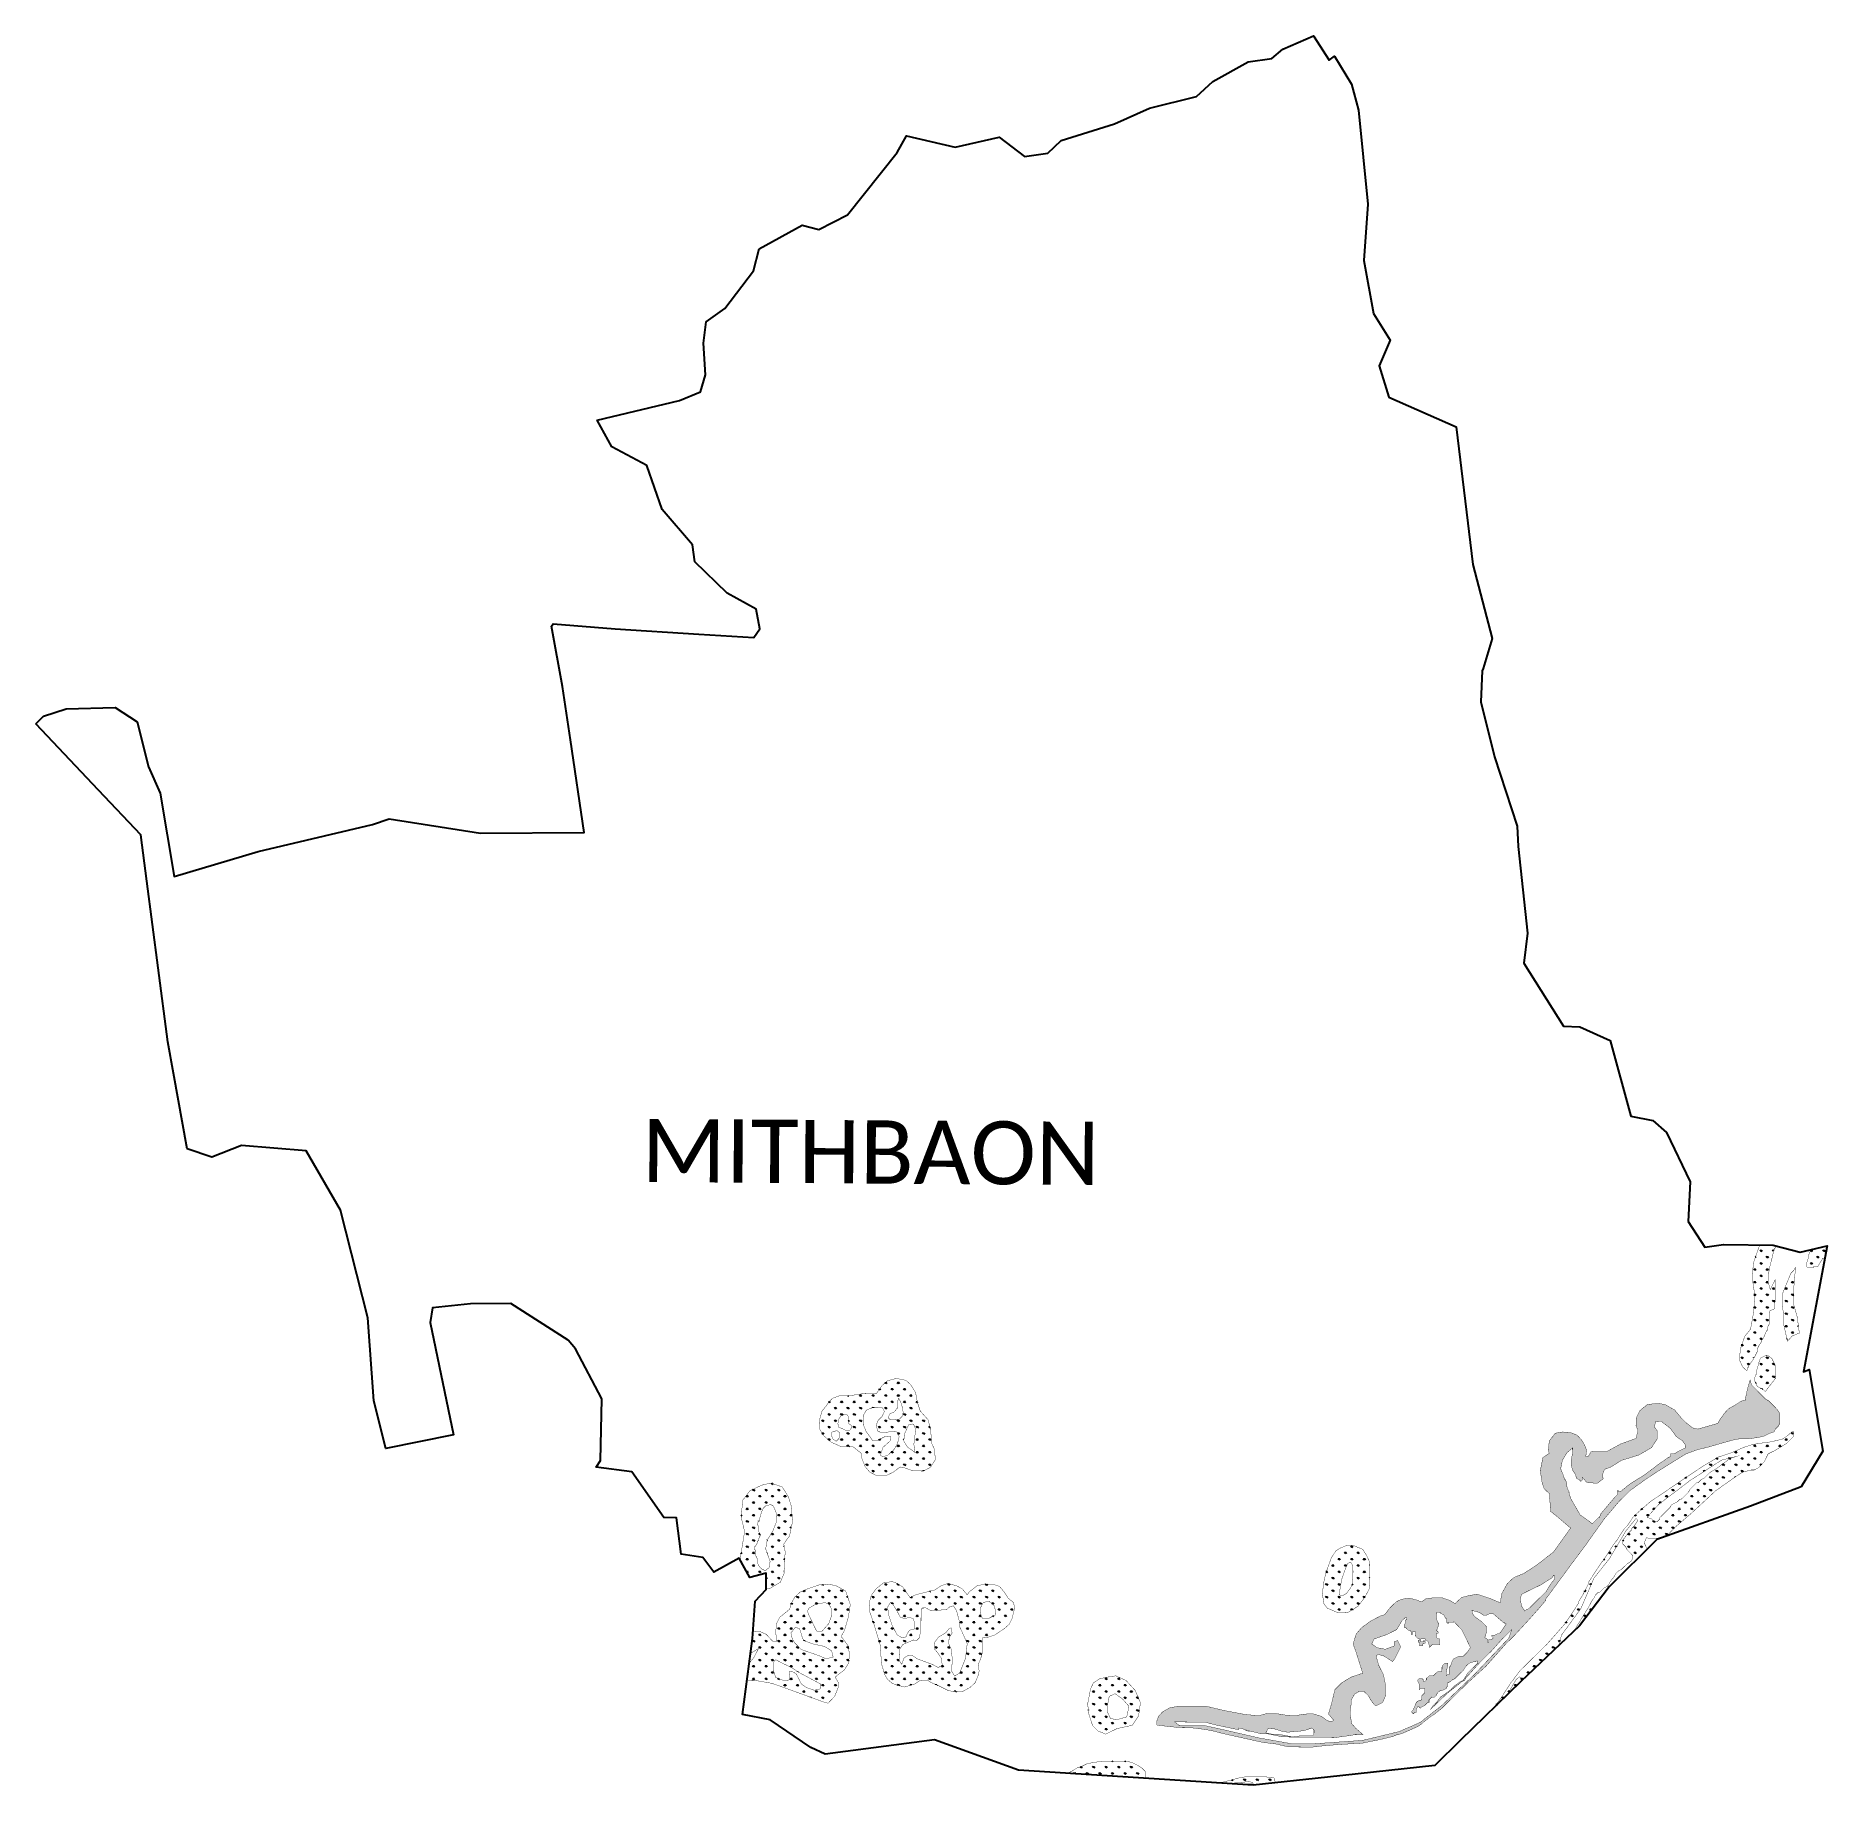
# Model space of a CAD drawing. Header units: metres. Extents: x 328606 to 333715, y 1800923 to 1805912.
import ezdxf

# ---------------------------------------------------------------- set-up
doc = ezdxf.new("R2010")
doc.units = ezdxf.units.M
doc.layers.add('MANGROOVES BUFFER ZONE', color=120, linetype='Continuous')
doc.layers.add('VILLAGE NAME', color=250, linetype='Continuous')

msp = doc.modelspace()

# ---------------------------------------------------------------- texts
at = {"layer": 'VILLAGE NAME', "insert": (330333.8, 1802823.5), "char_height": 180.345, "attachment_point": 1, "rotation": 359.6139}
msp.add_mtext_dynamic_manual_height_columns('{\\fCalibri|b0|i0|c0|p34;MITHBAON}', width=1779.605, gutter_width=901.7, heights=[0], dxfattribs=at)

# ---------------------------------------------------------------- hatches: boundary and pattern name
at = {"layer": 'MANGROOVES BUFFER ZONE'}
h = msp.add_hatch(dxfattribs=at)
h.set_pattern_fill('GRASS', color=256)
h.paths.add_polyline_path([(333560.9, 1802462.8), (333522.4, 1802463.5), (333504, 1802410.7), (333501.6, 1802366.3), (333506.2, 1802336), (333508.1, 1802302.4), (333503, 1802258.8), (333496.3, 1802223.2), (333479.9, 1802203.1), (333467, 1802166), (333465.8, 1802148.1), (333466.2, 1802132.4), (333473.8, 1802115.7), (333485.7, 1802104.7), (333487.8, 1802108.8), (333487.8, 1802112.8), (333491.9, 1802116.8), (333491.9, 1802120.9), (333504.2, 1802136.9), (333504.2, 1802141), (333508.3, 1802145), (333516.5, 1802161.1), (333516.5, 1802165.1), (333516.6, 1802169.2), (333520.7, 1802177.2), (333528.8, 1802189.3), (333528.9, 1802193.3), (333533, 1802197.3), (333541.2, 1802217.5), (333545.3, 1802221.5), (333545.3, 1802225.5), (333545.3, 1802229.6), (333549.4, 1802237.6), (333549.6, 1802261.9), (333551.8, 1802276), (333565.9, 1802282.1), (333566.3, 1802326.4), (333566.5, 1802354.7), (333566.6, 1802364.1), (333552.5, 1802336.7), (333546.3, 1802358.9), (333546.5, 1802375), (333546.5, 1802379.1), (333550.7, 1802395.2), (333550.7, 1802399.3), (333559, 1802431.5), (333563.2, 1802451.7), (333567.3, 1802455.7), (333567.3, 1802459.8), (333568.2, 1802460.9)])
h = msp.add_hatch(dxfattribs=at)
h.set_pattern_fill('GRASS', color=256)
h.paths.add_polyline_path([(333714.9, 1802461.5), (333669.2, 1802450.3), (333668.3, 1802446.8), (333664.2, 1802442.8), (333660, 1802422.7), (333655.9, 1802410.6), (333655.8, 1802402.5), (333659.8, 1802398.4), (333663.8, 1802398.4), (333667.9, 1802398.3), (333671.9, 1802398.3), (333676, 1802398.3), (333676, 1802402.3), (333680, 1802402.3), (333684.1, 1802402.3), (333688.1, 1802402.2), (333700.4, 1802422.3), (333700.4, 1802426.4), (333708, 1802424.4)])
h = msp.add_hatch(dxfattribs=at)
h.set_pattern_fill('GRASS', color=256)
h.paths.add_polyline_path([(333619.8, 1802342.8), (333624.7, 1802399.8), (333619.3, 1802390.6), (333615.3, 1802386.6), (333611.2, 1802382.6), (333594.7, 1802342.3), (333586.5, 1802322.2), (333586.4, 1802310.1), (333586.2, 1802293.9), (333590.1, 1802269.6), (333589.9, 1802241.3), (333601.6, 1802188.7), (333615, 1802203.9), (333635.5, 1802212.3), (333629.5, 1802258.2), (333619.8, 1802292)])
h = msp.add_hatch(dxfattribs=at)
h.set_pattern_fill('GRASS', color=256)
h.paths.add_polyline_path([(333568.7, 1802116.2), (333564.7, 1802124.3), (333560.7, 1802132.4), (333556.7, 1802140.6), (333544.7, 1802148.7), (333540.6, 1802148.8), (333532.5, 1802144.8), (333524.4, 1802140.8), (333520.3, 1802128.7), (333516.1, 1802112.6), (333512, 1802100.5), (333511.9, 1802092.4), (333507.8, 1802084.4), (333507.8, 1802076.3), (333511.7, 1802068.2), (333515.7, 1802060), (333531.8, 1802051.8), (333538.2, 1802045.3), (333568.7, 1802084.7), (333568.5, 1802087.9)])
h = msp.add_hatch(dxfattribs=at)
h.set_pattern_fill('GRASS', color=256)
h.paths.add_polyline_path([(331120.2, 1802014.1), (331114.8, 1802042.6), (331100.6, 1802065.4), (331087.1, 1802077.6), (331060.1, 1802082.9), (331034.7, 1802076.2), (331018.3, 1802061.7), (331002.7, 1802039.3), (330989.7, 1802040), (330971, 1802040.4), (330953.4, 1802037.8), (330924.7, 1802033.2), (330897.6, 1802033.4), (330878.5, 1802026.4), (330869.6, 1802018.2), (330859.8, 1802004.2), (330848.1, 1801990.1), (330841.6, 1801967.5), (330840.8, 1801939.4), (330851.8, 1801920.3), (330874.1, 1801901.2), (330900.8, 1801889.1), (330935.2, 1801889.1), (330959.2, 1801869.9), (330961.8, 1801854.4), (330971, 1801831.1), (330983.9, 1801815.9), (331004.7, 1801805.1), (331029.6, 1801805.2), (331051, 1801815.4), (331070.7, 1801830.3), (331080.4, 1801828.9), (331106.5, 1801819.6), (331137.1, 1801818.7), (331157.2, 1801829.4), (331170.9, 1801850.3), (331169.3, 1801879.7), (331160.5, 1801898.2), (331157.8, 1801938.2), (331150.2, 1801965.3), (331128.4, 1801989.5)])
h.paths.add_polyline_path([(330974, 1801992), (330987.9, 1801998.4), (330999.4, 1801999.6), (331020.4, 1801999.2), (331025.9, 1801988.9), (331019.2, 1801974.2), (331008.1, 1801963.5), (331003.3, 1801951.7), (331005.7, 1801933.8), (331017.6, 1801927.5), (331031.5, 1801929.1), (331052.4, 1801932.7), (331063.9, 1801929.1), (331067.9, 1801916.4), (331063.1, 1801896.6), (331053.6, 1801880.4), (331035.4, 1801863.8), (331021.5, 1801859.4), (331014.4, 1801863.8), (331021.9, 1801886.3), (331042.5, 1801904.9), (331043.7, 1801918.4), (331027.9, 1801917.2), (331006.1, 1801906.1), (330993, 1801904.9), (330973.6, 1801931.9), (330966.9, 1801948.5), (330965.7, 1801977)], flags=16)
h.paths.add_polyline_path([(330923.3, 1801974.2), (330923.3, 1801963.5), (330924.9, 1801953.2), (330931.2, 1801949.3), (330931.6, 1801941.4), (330927.7, 1801935.4), (330915.4, 1801935), (330894.8, 1801944.5), (330893.2, 1801954.4), (330896, 1801967.1), (330903.5, 1801978.2), (330918.9, 1801979.4)], flags=16)
h.paths.add_polyline_path([(331040.9, 1801981.7), (331054, 1801987.6), (331062.8, 1801998.3), (331062, 1802012.6), (331066.7, 1802026.9), (331075.1, 1802009), (331079.4, 1801986.8), (331077.4, 1801975.3), (331067.1, 1801965.8), (331042.9, 1801964.6), (331036.6, 1801970.9)], flags=16)
h.paths.add_polyline_path([(330899.1, 1801927.9), (330899.1, 1801918.4), (330895.2, 1801910.1), (330888, 1801903.4), (330878.5, 1801910.9), (330874.6, 1801921.2), (330875.8, 1801929.5), (330890.4, 1801934.2)], flags=16)
h.paths.add_polyline_path([(331095.3, 1801951.4), (331107.2, 1801953), (331112, 1801947.5), (331115.5, 1801932.8), (331111.2, 1801911.8), (331110, 1801893.9), (331112.4, 1801878.9), (331113.1, 1801871.7), (331091.3, 1801887.6), (331081, 1801904.7), (331083.4, 1801924.9)], flags=16)
h = msp.add_hatch(dxfattribs=at)
h.set_pattern_fill('GRASS', color=256)
h.paths.add_polyline_path([(332863.9, 1801394.3), (332892.4, 1801426.4), (332912.8, 1801450.5), (332912.9, 1801454.5), (332998.6, 1801571), (333023.1, 1801603.2), (333031.3, 1801615.2), (333080.3, 1801683.6), (333121.1, 1801731.7), (333153.7, 1801763.8), (333198.4, 1801795.8), (333235, 1801819.8), (333279.7, 1801847.7), (333312.1, 1801867.6), (333344.6, 1801879.5), (333376.9, 1801887.3), (333417.5, 1801899.2), (333445.8, 1801907), (333466, 1801910.9), (333470.1, 1801910.9), (333478.2, 1801910.8), (333490.3, 1801910.7), (333518.6, 1801914.5), (333534.8, 1801918.4), (333551, 1801926.4), (333563.2, 1801930.3), (333567.3, 1801938.4), (333575.4, 1801946.4), (333579.5, 1801954.5), (333579.6, 1801966.6), (333579.7, 1801978.7), (333579.8, 1801982.7), (333571.8, 1801994.9), (333567.8, 1801999), (333547.7, 1802019.4), (333539.7, 1802023.5), (333519.6, 1802043.8), (333499.6, 1802064.2), (333495, 1802078.2), (333487.1, 1802051.4), (333480.8, 1802020.4), (333469.1, 1802018), (333451.6, 1802006.4), (333433.5, 1801996.5), (333422.2, 1801984), (333410.3, 1801967.5), (333403, 1801954.7), (333346.5, 1801938.5), (333331.3, 1801941.8), (333314.8, 1801954.5), (333300.4, 1801968.3), (333279.7, 1801993.1), (333251.9, 1802008.8), (333230.4, 1802011.8), (333202, 1802008.4), (333180.8, 1801991.3), (333170.7, 1801971.1), (333169.6, 1801947.9), (333175.2, 1801934.5), (333169.6, 1801911.8), (333125.8, 1801896), (333102.3, 1801883.1), (333086.4, 1801874.5), (333062.2, 1801874.9), (333041.4, 1801873.8), (333033.7, 1801861), (333026.6, 1801860.4), (333028.3, 1801879.2), (333022.5, 1801894.3), (333013.1, 1801908.7), (333002, 1801920.8), (332983, 1801928.6), (332960.8, 1801930.2), (332939.2, 1801926.6), (332922.3, 1801904.4), (332919.3, 1801878.6), (332922, 1801869.2), (332904.2, 1801857.6), (332896.7, 1801819.8), (332901.3, 1801788), (332907.6, 1801768.1), (332922.4, 1801754.4), (332924.2, 1801731.3), (332925.9, 1801703.5), (332941.6, 1801691.5), (332983.1, 1801656), (332934.6, 1801588.1), (332885.3, 1801549.7), (332849.3, 1801526.5), (332821.3, 1801515.1), (332802.6, 1801497.8), (332786.6, 1801468.7), (332782.5, 1801443.1), (332753.3, 1801455.2), (332716.9, 1801467.4), (332692.2, 1801463.3), (332672.6, 1801458.3), (332653.4, 1801440.8), (332638, 1801449.9), (332616.3, 1801457.4), (332591.6, 1801457), (332571.4, 1801455.2), (332557.2, 1801445.2), (332543.9, 1801450.9), (332523.1, 1801456.4), (332500.6, 1801452.9), (332485.6, 1801445.8), (332467.9, 1801428.5), (332452.3, 1801408.6), (332442.9, 1801406.5), (332412.3, 1801390.6), (332387.1, 1801372), (332371.8, 1801354.3), (332362.6, 1801325.7), (332370.5, 1801304.2), (332390.8, 1801239.9), (332383.3, 1801240), (332356.7, 1801230.7), (332329.8, 1801214.5), (332311, 1801195.7), (332300.5, 1801152.5), (332292.5, 1801125.9), (332307.1, 1801108.1), (332303.8, 1801105.1), (332290, 1801105.9), (332271.8, 1801119.3), (332247.6, 1801126.5), (332224.7, 1801125.5), (332197.3, 1801121), (332170, 1801122.6), (332143, 1801127), (332115.4, 1801126.7), (332093.9, 1801121), (332056.1, 1801124.1), (331996, 1801135.4), (331943.1, 1801148.1), (331903.5, 1801148.4), (331862.2, 1801147.6), (331838.8, 1801143), (331819.3, 1801131.8), (331808.1, 1801119.6), (331803.3, 1801106.9), (331802.9, 1801094.4), (331827, 1801091.2), (331867.4, 1801086.9), (331871.4, 1801086.8), (331899.7, 1801086.6), (331936, 1801082.3), (331960.3, 1801078.1), (331992.5, 1801069.7), (332049, 1801057.2), (332105.5, 1801044.6), (332141.8, 1801040.3), (332178.1, 1801031.9), (332210.4, 1801031.6), (332234.7, 1801031.4), (332246.8, 1801031.3), (332279.2, 1801035.1), (332323.6, 1801038.8), (332388.3, 1801042.4), (332445, 1801054), (332477.4, 1801061.9), (332485.5, 1801065.8), (332501.7, 1801069.8), (332546.3, 1801089.6), (332558.5, 1801097.6), (332562.5, 1801101.6), (332582.9, 1801117.6), (332595.1, 1801125.6), (332615.4, 1801141.6), (332656.1, 1801181.7), (332688.7, 1801213.8), (332741.6, 1801261.9), (332798.7, 1801326.1), (332823.1, 1801350.1)])
h.paths.add_polyline_path([(332708.9, 1801403.8), (332702.6, 1801413.3), (332701.8, 1801420.8), (332706.5, 1801419.8), (332722.6, 1801415.6), (332734.7, 1801407.4), (332742.8, 1801407.4), (332750.9, 1801411.3), (332754.9, 1801411.3), (332759, 1801411.3), (332763, 1801411.2), (332791.1, 1801386.8), (332795.1, 1801386.7), (332795.1, 1801382.7), (332799.4, 1801382.7), (332791.4, 1801370.6), (332791, 1801370.6), (332789.4, 1801367.4), (332784.8, 1801360.5), (332782.8, 1801358.5), (332778.7, 1801354.5), (332774.7, 1801354.6), (332766.6, 1801350.6), (332762.5, 1801350.6), (332758.5, 1801350.6), (332758.5, 1801346.6), (332762.5, 1801342.5), (332758.4, 1801338.5), (332754.3, 1801338.6), (332750.3, 1801338.6), (332750.3, 1801334.5), (332750.2, 1801330.5), (332746.2, 1801330.5), (332746.2, 1801334.6), (332746.3, 1801338.6), (332738.4, 1801343.9), (332743.2, 1801359.6), (332742.8, 1801375.4), (332730.1, 1801388.5)], flags=16)
h.paths.add_polyline_path([(332681.5, 1801348.2), (332697.6, 1801314.9), (332686.9, 1801300.2), (332685.3, 1801298.7), (332681.3, 1801294.7), (332677.2, 1801290.7), (332673.1, 1801290.7), (332669.1, 1801290.7), (332665.1, 1801290.8), (332657, 1801286.8), (332648.8, 1801282.8), (332644.7, 1801274.7), (332640.6, 1801262.7), (332636.5, 1801258.6), (332636.4, 1801242.5), (332636.4, 1801238.4), (332632.3, 1801238.5), (332628.3, 1801234.5), (332628.3, 1801238.5), (332628.3, 1801246.6), (332632.5, 1801262.7), (332632.5, 1801266.8), (332632.6, 1801270.8), (332628.5, 1801270.8), (332624.5, 1801270.9), (332620.4, 1801266.9), (332616.4, 1801262.8), (332616.3, 1801258.8), (332616.3, 1801254.8), (332616.2, 1801246.7), (332612.2, 1801246.7), (332608.1, 1801246.7), (332604.1, 1801246.8), (332600, 1801242.8), (332596, 1801238.8), (332591.9, 1801234.7), (332583.8, 1801234.8), (332579.8, 1801234.8), (332575.7, 1801230.8), (332571.6, 1801226.8), (332571.6, 1801222.8), (332567.5, 1801218.8), (332563.5, 1801218.8), (332563.5, 1801222.8), (332559.5, 1801226.9), (332555.5, 1801227), (332551.4, 1801227), (332547.3, 1801223), (332547.3, 1801218.9), (332551.3, 1801210.8), (332551.2, 1801202.7), (332551.2, 1801198.7), (332551.2, 1801194.7), (332555.2, 1801198.7), (332559.3, 1801198.6), (332563.3, 1801198.6), (332567.4, 1801198.6), (332567.3, 1801194.5), (332567.3, 1801186.4), (332563.2, 1801182.4), (332559.1, 1801178.4), (332559.1, 1801174.4), (332559, 1801166.3), (332546.9, 1801162.4), (332542.8, 1801158.3), (332534.6, 1801138.2), (332530.5, 1801134.2), (332530.4, 1801130.2), (332534.5, 1801126.1), (332538.5, 1801130.1), (332542.6, 1801130.1), (332542.6, 1801138.1), (332546.7, 1801146.2), (332550.8, 1801146.2), (332554.8, 1801142.1), (332558.9, 1801146.1), (332567, 1801150.1), (332571, 1801154.1), (332575.1, 1801158.1), (332579.2, 1801158.1), (332579.2, 1801166.1), (332583.3, 1801170.2), (332587.4, 1801174.2), (332595.4, 1801174.1), (332599.5, 1801178.1), (332603.6, 1801186.2), (332607.7, 1801190.2), (332615.8, 1801194.1), (332619.9, 1801194.1), (332628, 1801198.1), (332632.1, 1801206.1), (332632.1, 1801214.2), (332640.2, 1801218.2), (332644.3, 1801222.2), (332652.4, 1801226.2), (332660.6, 1801234.2), (332664.7, 1801238.2), (332676.9, 1801250.2), (332685, 1801262.3), (332693.2, 1801270.3), (332705.3, 1801274.3), (332709.4, 1801274.2), (332716.1, 1801277.5), (332718.9, 1801271.6), (332713.4, 1801266.1), (332701.1, 1801254.1), (332693, 1801246.1), (332688.9, 1801242.1), (332684.8, 1801234), (332676.6, 1801222), (332668.5, 1801218), (332652.3, 1801206), (332640.1, 1801194), (332623.8, 1801182), (332611.6, 1801174), (332603.4, 1801161.9), (332591.2, 1801149.9), (332583.8, 1801139), (332600.8, 1801155.3), (332630.2, 1801183.7), (332670.5, 1801215.9), (332672.6, 1801217.9), (332680.7, 1801221.9), (332684.8, 1801230), (332688.9, 1801234), (332692.9, 1801238), (332725.6, 1801274.1), (332758.1, 1801306.2), (332786.7, 1801338.3), (332798.9, 1801350.3), (332803, 1801354.3), (332815.2, 1801366.4), (332806.8, 1801342.1), (332710.2, 1801240), (332677.6, 1801208.8), (332616.7, 1801150.9), (332553.8, 1801101.7), (332494.6, 1801075.8), (332389.9, 1801050.5), (332251.8, 1801040.9), (332187.6, 1801040.9), (332093.7, 1801057.6), (331998.3, 1801079.7), (331939.9, 1801092.6), (331866.1, 1801093.4), (331854, 1801103.2), (331920, 1801102.6), (331940.2, 1801102.5), (331972.5, 1801094.1), (332033, 1801081.5), (332037.1, 1801081.5), (332037.1, 1801085.8), (332057.3, 1801081), (332057.2, 1801077.3), (332069.4, 1801077.2), (332085.5, 1801073), (332101.6, 1801068.9), (332121.8, 1801068.7), (332142, 1801064.5), (332162.2, 1801060.3), (332186.4, 1801060.1), (332190.4, 1801060.1), (332170.3, 1801064.3), (332146.1, 1801068.5), (332129.9, 1801068.6), (332113.6, 1801072), (332120.5, 1801084.3), (332137.8, 1801083.5), (332157.6, 1801077.1), (332176.1, 1801073.8), (332222, 1801078), (332245.2, 1801085.9), (332247.2, 1801083.9), (332251.2, 1801079.8), (332251.2, 1801075.8), (332251.2, 1801071.7), (332251.1, 1801067.7), (332247.1, 1801063.7), (332243, 1801063.7), (332239, 1801063.7), (332214.7, 1801063.9), (332190.4, 1801060.1), (332198.5, 1801060), (332222.8, 1801059.8), (332251.1, 1801059.6), (332267.2, 1801059.5), (332287.4, 1801059.3), (332315.7, 1801059.1), (332344, 1801062.9), (332368.3, 1801066.8), (332391.3, 1801066.6), (332370.7, 1801084.7), (332358.4, 1801098.7), (332354.2, 1801127.4), (332357.1, 1801154), (332357.1, 1801165.4), (332367.3, 1801182.7), (332379.1, 1801189.5), (332394.3, 1801189.5), (332406.2, 1801178), (332413.8, 1801164.5), (332422.6, 1801153.1), (332427.3, 1801148.5), (332446.7, 1801158.2), (332455.6, 1801178.5), (332455.2, 1801208.5), (332449.3, 1801238), (332435.7, 1801265), (332428.1, 1801292.1), (332434.6, 1801295.5), (332450.3, 1801291.3), (332467.7, 1801279.9), (332475.8, 1801275.6), (332483, 1801285.8), (332491, 1801302.3), (332498.6, 1801317.1), (332489.7, 1801335.4), (332479.6, 1801331.1), (332479.6, 1801319.7), (332454.6, 1801310.4), (332430.4, 1801315), (332416, 1801325.6), (332422.8, 1801339.6), (332459.7, 1801352.7), (332487.2, 1801366.7), (332502, 1801391.7), (332510.9, 1801400.2), (332516.4, 1801400.4), (332516.4, 1801397), (332512.3, 1801393), (332512.3, 1801384.9), (332508.2, 1801380.9), (332508.1, 1801372.8), (332512.2, 1801372.8), (332516.2, 1801368.7), (332520.2, 1801364.6), (332524.2, 1801364.6), (332528.2, 1801360.5), (332528.2, 1801356.5), (332528.2, 1801352.5), (332532.2, 1801352.4), (332532.2, 1801356.5), (332532.3, 1801360.5), (332536.3, 1801360.5), (332540.3, 1801360.4), (332540.3, 1801352.4), (332540.2, 1801348.3), (332548.3, 1801340.2), (332552.3, 1801340.1), (332552.3, 1801336.1), (332548.2, 1801336.1), (332548.2, 1801332.1), (332552.2, 1801328), (332552.2, 1801324), (332552.1, 1801319.9), (332556.2, 1801319.9), (332560.2, 1801319.9), (332560.3, 1801323.9), (332564.3, 1801327.9), (332568.4, 1801327.9), (332568.4, 1801331.9), (332564.4, 1801336), (332564.4, 1801332), (332560.3, 1801332), (332556.3, 1801332), (332556.3, 1801340.1), (332560.4, 1801340.1), (332564.4, 1801340), (332568.5, 1801340), (332568.4, 1801336), (332572.5, 1801335.9), (332576.5, 1801331.9), (332580.4, 1801319.7), (332580.4, 1801315.7), (332584.5, 1801319.7), (332588.5, 1801323.7), (332592.6, 1801323.7), (332600.7, 1801323.6), (332608.8, 1801323.5), (332608.8, 1801327.6), (332608.8, 1801335.7), (332608.9, 1801339.7), (332604.8, 1801339.7), (332600.8, 1801343.8), (332600.9, 1801351.9), (332600.9, 1801355.9), (332605, 1801355.9), (332605, 1801359.9), (332601, 1801364), (332607.5, 1801381.4), (332600, 1801397.1), (332601.4, 1801416.5), (332609.5, 1801416.5), (332613.5, 1801412.4), (332621.5, 1801408.3), (332625.5, 1801400.2), (332629.5, 1801396.1), (332629.5, 1801392.1), (332629.5, 1801388), (332633.5, 1801384), (332633.5, 1801388), (332637.5, 1801388), (332641.6, 1801387.9), (332645.6, 1801387.9), (332649.7, 1801387.9), (332649.7, 1801389.9), (332672.7, 1801365.8)], flags=16)
h.paths.add_polyline_path([(332844.3, 1801431.6), (332839.8, 1801450.2), (332842.5, 1801466.6), (332860.3, 1801475.7), (332898.1, 1801494), (332930.4, 1801514.4), (332934.6, 1801522.1), (332937.6, 1801519), (332937.6, 1801514.9), (332937.6, 1801510.9), (332925.3, 1801494.8), (332913, 1801474.7), (332900.8, 1801462.7), (332876.4, 1801438.6), (332864.1, 1801426.6), (332856, 1801422.6), (332852.8, 1801419.5)], flags=16)
h.paths.add_polyline_path([(333010.2, 1801694), (332983.6, 1801740.2), (332978.2, 1801757.1), (332979.9, 1801757.1), (332974.8, 1801767.4), (332972, 1801776.3), (332972, 1801785.5), (332968.1, 1801793.6), (332965.7, 1801795.9), (332961.6, 1801808.8), (332954.8, 1801825.2), (332959.8, 1801849.9), (332973.1, 1801871.4), (332989, 1801884.8), (332989, 1801882.3), (332988.9, 1801870.2), (332984.7, 1801850), (332984.6, 1801846), (332984.6, 1801837.9), (332988.5, 1801821.7), (332996.5, 1801809.5), (333000.4, 1801797.4), (333008.5, 1801793.3), (333012.5, 1801789.2), (333016.6, 1801793.2), (333016.6, 1801797.2), (333016.6, 1801801.3), (333029.4, 1801786), (333059.1, 1801783.7), (333075.6, 1801796), (333075.1, 1801811.1), (333079.7, 1801823.5), (333096.6, 1801829.4), (333128.2, 1801849.1), (333177.2, 1801864.2), (333213.9, 1801885.3), (333230.3, 1801910.5), (333229.9, 1801933.8), (333222.5, 1801944.3), (333225.3, 1801960.3), (333241.3, 1801960.8), (333268.5, 1801939.6), (333276.2, 1801928.6), (333284, 1801917.6), (333302.6, 1801904.5), (333309.9, 1801894), (333310.7, 1801884.7), (333308.2, 1801883.8), (333292, 1801875.9), (333279.8, 1801867.9), (333275.8, 1801867.9), (333271.7, 1801868), (333267.7, 1801868), (333267.7, 1801864), (333267.6, 1801859.9), (333259.5, 1801855.9), (333231.1, 1801836), (333194.5, 1801808), (333162, 1801788), (333149.8, 1801780), (333125.4, 1801760), (333121.4, 1801760), (333117.4, 1801764.1), (333117.3, 1801760.1), (333117.3, 1801756), (333117.3, 1801752), (333109.1, 1801744), (333068.3, 1801695.8), (333069.4, 1801694.7), (333064.2, 1801685.4), (333064.2, 1801687.7), (333044.9, 1801668.7)], flags=16)
h = msp.add_hatch(dxfattribs=at)
h.set_pattern_fill('GRASS', color=256)
h.paths.add_polyline_path([(333280.2, 1801657.7), (333327, 1801697.8), (333396.2, 1801761.9), (333432.7, 1801787.9), (333472.5, 1801815.2), (333497.7, 1801821.7), (333506.8, 1801821.7), (333519.5, 1801828.4), (333535.6, 1801845.5), (333546.6, 1801867.8), (333566.8, 1801877.8), (333599.3, 1801897.7), (333619.3, 1801917.5), (333617.4, 1801932.7), (333599.4, 1801917.9), (333587.3, 1801909.9), (333571.1, 1801906), (333554.9, 1801902.1), (333526.6, 1801898.3), (333502.3, 1801894.4), (333478, 1801886.6), (333441.5, 1801870.7), (333405, 1801858.8), (333364.4, 1801834.9), (333327.9, 1801810.9), (333275, 1801775), (333210, 1801731), (333173.4, 1801699), (333161.2, 1801687), (333144.8, 1801662.8), (333136.7, 1801654.8), (333128.5, 1801642.8), (333116.2, 1801622.7), (333104, 1801606.6), (333083.5, 1801574.4), (333075.4, 1801562.4), (333071.3, 1801558.3), (333034.5, 1801502), (333034.4, 1801498), (333018, 1801465.8), (333005.7, 1801445.7), (333005.7, 1801441.7), (332968.9, 1801385.4), (332944.4, 1801357.3), (332915.9, 1801325.2), (332858.9, 1801269), (332838.5, 1801249), (332826.3, 1801232.9), (332818.1, 1801220.8), (332814, 1801216.8), (332785.4, 1801172.6), (332763.9, 1801143.3), (332840.7, 1801218.1), (332949.9, 1801321.6), (332949, 1801322), (332957.2, 1801350.8), (333012.7, 1801426.8), (333049.4, 1801512.9), (333093.8, 1801568.8), (333140.7, 1801647.8), (333169.9, 1801683.6), (333175.3, 1801677.9), (333165, 1801662.7), (333156.9, 1801654.7), (333156.9, 1801650.6), (333148.7, 1801642.6), (333132.4, 1801622.5), (333132.4, 1801618.5), (333132.3, 1801614.4), (333132.3, 1801610.4), (333136.3, 1801606.3), (333140.3, 1801602.3), (333144.3, 1801594.1), (333148.3, 1801590.1), (333160.3, 1801577.8), (333160.3, 1801573.8), (333160.3, 1801569.8), (333156.2, 1801561.7), (333144, 1801553.7), (333135.8, 1801545.7), (333127.7, 1801537.7), (333119.6, 1801533.7), (333115.5, 1801529.7), (333111.4, 1801525.7), (333107.3, 1801517.6), (333095.1, 1801501.6), (333091, 1801493.5), (333086.9, 1801489.5), (333078.8, 1801485.5), (333074.7, 1801481.5), (333070.6, 1801477.5), (333066.6, 1801473.5), (333062.5, 1801473.5), (333054.4, 1801465.5), (333050.3, 1801457.5), (333042.1, 1801445.4), (333033.9, 1801429.3), (333013.4, 1801397.1), (333009.3, 1801389.1), (333001.2, 1801377), (332997, 1801369), (332997, 1801366.3), (333008.9, 1801377.5), (333093.3, 1801488.1), (333201.6, 1801596.3), (333192.9, 1801614), (333199.1, 1801628.1), (333221.3, 1801625.9), (333249.1, 1801630.5), (333257.5, 1801633.5)])
h.paths.add_polyline_path([(333225.8, 1801674.3), (333217.7, 1801678.4), (333213.7, 1801682.5), (333201.6, 1801686.6), (333205.7, 1801690.7), (333204.6, 1801690.7), (333235, 1801724.1), (333323.3, 1801791.3), (333413.6, 1801849.9), (333454.2, 1801860), (333437.3, 1801854.5), (333400.7, 1801826.5), (333380.4, 1801814.6), (333372.3, 1801806.6), (333368.2, 1801802.5), (333364.1, 1801798.5), (333356, 1801794.6), (333351.9, 1801790.5), (333347.9, 1801786.5), (333343.8, 1801786.6), (333339.8, 1801782.6), (333331.6, 1801774.5), (333323.5, 1801766.5), (333319.4, 1801758.5), (333315.3, 1801754.5), (333303.1, 1801742.4), (333299, 1801738.4), (333295, 1801738.5), (333290.9, 1801734.4), (333286.8, 1801730.4), (333278.7, 1801726.5), (333270.6, 1801722.5), (333266.5, 1801714.4), (333262.4, 1801710.4), (333254.3, 1801702.4), (333238, 1801686.4), (333237.9, 1801682.3), (333229.8, 1801674.3)], flags=16)
h = msp.add_hatch(dxfattribs=at)
h.set_pattern_fill('GRASS', color=256)
h.paths.add_polyline_path([(330716.9, 1801671.3), (330708, 1801648.2), (330691.8, 1801622), (330687.2, 1801596.9), (330699.9, 1801560.7), (330697.2, 1801543.4), (330686.1, 1801534.5), (330674.5, 1801540.3), (330666.4, 1801550.2), (330662.9, 1801561.2), (330662.9, 1801569.3), (330658.9, 1801577.4), (330659, 1801589.5), (330655.1, 1801597.6), (330655.1, 1801601.6), (330659.2, 1801605.7), (330663.3, 1801613.7), (330663.3, 1801617.7), (330667.4, 1801621.8), (330667.4, 1801625.8), (330671.5, 1801633.9), (330671.5, 1801637.9), (330667.6, 1801646), (330667.6, 1801650), (330667.6, 1801654.1), (330663.6, 1801670.6), (330667.5, 1801674.4), (330674.9, 1801700.2), (330679.9, 1801712.2), (330687.6, 1801719.9), (330701.9, 1801723), (330709.2, 1801719.1), (330718.1, 1801697.9)], flags=16)
h.paths.add_polyline_path([(330688.6, 1801527.4), (330689, 1801483.3), (330696.6, 1801482.4), (330729.1, 1801501.5), (330739.8, 1801526.6), (330742.8, 1801588.7), (330738.8, 1801610.5), (330755.4, 1801634.1), (330763.7, 1801673.5), (330761.1, 1801715.9), (330752.5, 1801744.5), (330734.7, 1801773.2), (330702.5, 1801784.7), (330675.5, 1801778.3), (330642.8, 1801762.8), (330622.1, 1801735.9), (330617.1, 1801688.3), (330627.2, 1801646.3), (330616.9, 1801583), (330614.9, 1801564.9), (330641.8, 1801515)])
h = msp.add_hatch(dxfattribs=at)
h.set_pattern_fill('GRASS', color=256)
h.paths.add_polyline_path([(332408.4, 1801481.8), (332410.6, 1801519.8), (332410.2, 1801558.8), (332401.2, 1801578), (332390, 1801595.5), (332360.4, 1801607.6), (332346.1, 1801607.1), (332326.4, 1801599.1), (332313.8, 1801591), (332300.8, 1801571.8), (332284.7, 1801527), (332277.5, 1801493.9), (332275.7, 1801464.3), (332279.8, 1801439.7), (332288.7, 1801428), (332317.9, 1801415.5), (332346.5, 1801414.6), (332376.1, 1801432.5), (332396.3, 1801458.9)])
h.paths.add_polyline_path([(332343.2, 1801469.2), (332333.7, 1801463.5), (332328.6, 1801463.6), (332324.7, 1801465.3), (332324.4, 1801466.8), (332325.7, 1801487.2), (332331.4, 1801513.6), (332344.4, 1801549.7), (332348.4, 1801555.7), (332348.8, 1801555.9), (332353.8, 1801558), (332357.5, 1801556.5), (332358.7, 1801554.6), (332361.8, 1801547.8), (332362.2, 1801521), (332360.6, 1801495.1), (332355.3, 1801485.1)], flags=16)
h = msp.add_hatch(dxfattribs=at)
h.set_pattern_fill('GRASS', color=256)
h.paths.add_polyline_path([(330853.9, 1801443.2), (330866.4, 1801441.2), (330875.3, 1801424.9), (330874.5, 1801404.4), (330867.2, 1801383.4), (330847.7, 1801361.6), (330832.6, 1801362.4), (330826.4, 1801374.5), (330820.9, 1801386.5), (330810.8, 1801407.1), (330806.2, 1801419.1), (330811.2, 1801428), (330828.7, 1801438.1)], flags=16)
h.paths.add_polyline_path([(330783.5, 1801369.9), (330787.2, 1801359.4), (330792.2, 1801342), (330797.1, 1801334.6), (330823.2, 1801325.3), (330854.8, 1801318.5), (330875.3, 1801306.1), (330879.7, 1801288.1), (330859.2, 1801283.1), (330841.8, 1801291.2), (330788.4, 1801309.8), (330769.8, 1801329), (330763, 1801340.8), (330759.3, 1801356.9), (330771.1, 1801372.4)], flags=16)
h.paths.add_polyline_path([(330734.8, 1801270.6), (330760.8, 1801258.6), (330780.7, 1801245.1), (330844.6, 1801210.8), (330842.3, 1801197.3), (330826, 1801193.4), (330804.3, 1801200.8), (330788.7, 1801211.7), (330781.8, 1801226), (330774, 1801240.7), (330762, 1801247.3), (330755, 1801248.1), (330756.2, 1801232.6), (330755, 1801223.3), (330742.2, 1801219.8), (330715.4, 1801230.6), (330709.2, 1801251.6), (330709.2, 1801272.9), (330715.8, 1801280.7)], flags=16)
h.paths.add_polyline_path([(330667.2, 1801313.1), (330653.2, 1801286.1), (330634.8, 1801263.8), (330626, 1801244.2), (330618.8, 1801231.2), (330605.7, 1801219.3), (330613.2, 1801258.7), (330627.2, 1801282.4), (330646.6, 1801299.9)], flags=16)
h.paths.add_polyline_path([(330640.7, 1801271), (330634.2, 1801221.5), (330635.9, 1801221.9), (330656.1, 1801221.7), (330680.4, 1801217.5), (330704.6, 1801213.3), (330728.7, 1801205), (330797.2, 1801180.2), (330853.7, 1801159.5), (330865.3, 1801156.5), (330884, 1801176.2), (330894.2, 1801201.4), (330895.1, 1801214.4), (330885.7, 1801230.6), (330891.5, 1801236), (330911.6, 1801251.2), (330923.8, 1801271.1), (330925.7, 1801291.5), (330924.2, 1801317.3), (330912.7, 1801333.6), (330902.4, 1801347.2), (330911.7, 1801363.3), (330923.2, 1801402.3), (330928.6, 1801437.8), (330915.5, 1801476.4), (330886.5, 1801492.4), (330862.4, 1801495.9), (330839.9, 1801494), (330807.2, 1801482.9), (330785.4, 1801473.5), (330770.2, 1801459.1), (330760.5, 1801441.6), (330755.7, 1801424.8), (330745.8, 1801416.4), (330727.6, 1801402), (330718.1, 1801383.7), (330716.1, 1801361.6), (330717.9, 1801332.6), (330706.8, 1801333.7), (330688.8, 1801353), (330669, 1801361.7), (330651.1, 1801359.6), (330649.9, 1801341.4), (330644.2, 1801297.7), (330627.2, 1801282.4), (330613.2, 1801258.7), (330605.7, 1801219.3), (330618.8, 1801231.2), (330626, 1801244.2), (330634.8, 1801263.8)])
h = msp.add_hatch(dxfattribs=at)
h.set_pattern_fill('GRASS', color=256)
h.paths.add_polyline_path([(331368.3, 1801369.7), (331382.1, 1801381.9), (331390.1, 1801398.4), (331396.6, 1801424.5), (331395.1, 1801442.8), (331378.8, 1801456.3), (331366.7, 1801474.7), (331354, 1801489.8), (331336.3, 1801495.6), (331312, 1801496.6), (331289.8, 1801491.1), (331268.9, 1801474.9), (331261.8, 1801465.9), (331247.7, 1801483), (331232.2, 1801491.1), (331207.9, 1801498.3), (331188.6, 1801492), (331169.2, 1801479.4), (331116.7, 1801466.3), (331103.3, 1801460.2), (331099.3, 1801457.4), (331078.6, 1801487.8), (331063.9, 1801497.5), (331048.6, 1801503.4), (331023.8, 1801500), (331003.7, 1801484.3), (330988.8, 1801465.1), (330983.7, 1801446.6), (330982.2, 1801422.6), (330994.5, 1801387.2), (331014.4, 1801320.6), (331017.3, 1801270.1), (331026.5, 1801238.8), (331034.5, 1801224.9), (331048.8, 1801212.7), (331082.3, 1801202.6), (331111.3, 1801210.8), (331127.5, 1801221.6), (331147.8, 1801222.7), (331158.3, 1801215.7), (331179.1, 1801207.1), (331194.3, 1801199.5), (331208.9, 1801192.2), (331228.6, 1801189.4), (331248.3, 1801189.6), (331270.1, 1801201.4), (331284.5, 1801214.7), (331292.4, 1801232.6), (331296, 1801247.6), (331294.3, 1801268.6), (331300.8, 1801284.4), (331306.1, 1801305.4), (331306, 1801343), (331320.9, 1801344.6), (331342.1, 1801351.7)])
h.paths.add_polyline_path([(331262.1, 1801326.5), (331257.4, 1801284.9), (331240.6, 1801242.6), (331226.1, 1801234), (331215.9, 1801250.8), (331220.2, 1801275.5), (331216.6, 1801310.4), (331209.6, 1801325.3), (331210.4, 1801343.7), (331219, 1801356.6), (331216.2, 1801371.5), (331210.4, 1801369.6), (331201, 1801357.4), (331180.6, 1801345.3), (331169.6, 1801330.8), (331168, 1801312.4), (331176.7, 1801301.8), (331188.8, 1801284.1), (331190.8, 1801264.2), (331179, 1801258.3), (331162.5, 1801267.3), (331137.8, 1801276.3), (331119.8, 1801283), (331106.5, 1801292), (331094.3, 1801293.2), (331082.2, 1801286.1), (331075.1, 1801267.3), (331068.1, 1801279.1), (331068.8, 1801309.2), (331078.6, 1801324.1), (331109.6, 1801337.4), (331109.6, 1801335.4), (331113.7, 1801335.3), (331117.7, 1801335.3), (331121.8, 1801339.3), (331125.9, 1801343.3), (331125.9, 1801351.4), (331130, 1801355.4), (331130.1, 1801363.5), (331130.1, 1801367.5), (331130.2, 1801375.6), (331130.2, 1801379.7), (331130.3, 1801399.9), (331130.5, 1801416), (331130.5, 1801420.1), (331130.5, 1801424.1), (331134.6, 1801428.1), (331138.6, 1801428.1), (331143, 1801428.9), (331156.7, 1801421.3), (331178.6, 1801422.1), (331202.5, 1801422.8), (331212.3, 1801431.5), (331222.5, 1801434.2), (331231.5, 1801420.9), (331238.6, 1801394.6), (331240.2, 1801375.4), (331249.2, 1801356.2)], flags=16)
h.paths.add_polyline_path([(331305.9, 1801398.4), (331299.2, 1801409.4), (331300.4, 1801429.4), (331307.8, 1801443.5), (331323.6, 1801447.9), (331338.5, 1801435.1), (331343.6, 1801418.4), (331341.6, 1801407.8), (331322.8, 1801398)], flags=16)
h.paths.add_polyline_path([(331112.4, 1801368.4), (331097.9, 1801364.9), (331091.2, 1801355.5), (331088.4, 1801346.1), (331076.7, 1801342.6), (331061.8, 1801352), (331047.7, 1801379.4), (331037.9, 1801408.8), (331035.1, 1801430.7), (331043.4, 1801444), (331050.4, 1801438.2), (331062.6, 1801418.2), (331071.6, 1801401), (331084.9, 1801398.2), (331097.1, 1801401.3), (331108.1, 1801397.8), (331112.8, 1801383.7)], flags=16)
h = msp.add_hatch(dxfattribs=at)
h.set_pattern_fill('GRASS', color=256)
h.paths.add_polyline_path([(331726, 1801092), (331732.9, 1801093.1), (331750.3, 1801119.4), (331754.2, 1801140), (331755.7, 1801159.4), (331741, 1801193.1), (331714.9, 1801221.5), (331685.9, 1801234.6), (331659.6, 1801230.6), (331638.9, 1801226), (331621.9, 1801214.1), (331613.9, 1801197.5), (331605.6, 1801154.4), (331609.1, 1801125.3), (331619.7, 1801092.5), (331635, 1801077.4), (331657.1, 1801068.3), (331665.2, 1801072.3), (331689.6, 1801084.2)])
h.paths.add_polyline_path([(331670.9, 1801112.4), (331661.9, 1801131.7), (331662.6, 1801152.8), (331667.1, 1801175.9), (331683.8, 1801183.6), (331704.3, 1801169.5), (331723.5, 1801147.7), (331717.1, 1801117.5), (331690.8, 1801109.9)], flags=16)
h = msp.add_hatch(dxfattribs=at)
h.set_pattern_fill('GRASS', color=256)
h.paths.add_polyline_path([(331547.6, 1800956.3), (331769.3, 1800942.2), (331769.4, 1800962.4), (331761.4, 1800970.5), (331749.3, 1800978.7), (331733.2, 1800986.9), (331717.1, 1800991.1), (331700.9, 1800991.2), (331680.7, 1800991.4), (331652.5, 1800991.6), (331624.1, 1800987.8), (331603.9, 1800983.9), (331587.7, 1800975.9), (331575.5, 1800972), (331563.3, 1800964)])
h = msp.add_hatch(dxfattribs=at)
h.set_pattern_fill('GRASS', color=256)
h.paths.add_polyline_path([(332077.5, 1800922.7), (332140.5, 1800929.6), (332140.9, 1800931.1), (332137, 1800943.3), (332104.7, 1800947.6), (332072.4, 1800947.8), (332064.3, 1800947.9), (332040, 1800944.1), (331995.5, 1800932.3), (331978.3, 1800929)])
h.paths.add_polyline_path([(332011, 1800926.9), (332051.5, 1800924.4), (332072.2, 1800927.6), (332078.3, 1800928.3), (332067.6, 1800933.1), (332014.2, 1800927.9)])

# ---------------------------------------------------------------- linework, layer by layer
at = {"color": 3}
msp.add_lwpolyline([(328605.6, 1803950.4), (328627.6, 1803972.3), (328692.5, 1803993), (328831.6, 1803996.8), (328894.3, 1803955.4), (328926.6, 1803827.2), (328959.8, 1803752.5), (328999.7, 1803514.9), (329239.6, 1803586.2), (329566, 1803662.6), (329613.3, 1803678.8), (329873.8, 1803637.8), (330169.3, 1803639.9), (330130.6, 1803904.4), (330107.3, 1804056.1), (330076.4, 1804228.4), (330080.9, 1804235.6), (330258.1, 1804220.6), (330497, 1804205.9), (330653.7, 1804196.7), (330670.6, 1804221.4), (330660.5, 1804276.7), (330577.5, 1804322.9), (330485.2, 1804412.4), (330478.7, 1804460.4), (330392, 1804561.6), (330348.2, 1804686.9), (330248.8, 1804739.9), (330206.5, 1804816.2), (330441.6, 1804872.4), (330501.3, 1804896.7), (330515.7, 1804945.7), (330509.7, 1805036), (330517.7, 1805096.6), (330570.7, 1805134.4), (330652.5, 1805241.7), (330668.9, 1805305.2), (330791.4, 1805372.2), (330838.7, 1805359.9), (330920.3, 1805401.4), (331062.7, 1805579.2), (331089, 1805627.5), (331228.2, 1805594.5), (331353.4, 1805623), (331425.8, 1805568.2), (331492.2, 1805577.6), (331529.6, 1805613.6), (331681.8, 1805661.7), (331782.4, 1805706.2), (331915.6, 1805739.1), (331963, 1805782.2), (332063.5, 1805838.5), (332131.1, 1805848), (332161.9, 1805874.1), (332249.8, 1805912.5), (332294.2, 1805843.4), (332310, 1805854.8), (332358.2, 1805774.7), (332377.8, 1805700.7), (332405.2, 1805432.4), (332393.8, 1805271.4), (332420.9, 1805120), (332468.9, 1805044.1), (332437.5, 1804971.2), (332464.5, 1804882.2), (332657, 1804797.4), (332703.8, 1804404.1), (332759.4, 1804193.6), (332733.3, 1804108.2), (332731.1, 1804101.1), (332727, 1804012.9), (332766.4, 1803855.8), (332830.4, 1803657.9), (332833.5, 1803600.1), (332860.2, 1803352.9), (332850.1, 1803267), (332962.4, 1803087.9), (333009.4, 1803086.1), (333096, 1803046.4), (333154.5, 1802831.2), (333218.1, 1802818.8), (333256.8, 1802784.4), (333324, 1802643.3), (333318.8, 1802530.2), (333365.7, 1802456.9), (333419.1, 1802465.3), (333560.9, 1802462.8), (333638.3, 1802442.7), (333714.9, 1802461.5), (333647.7, 1802101.5), (333663.9, 1802108.2), (333702.7, 1801875.7), (333640.8, 1801773.7), (333496.6, 1801718.3), (333228.6, 1801623.3), (333093.3, 1801488.1), (333008.9, 1801377.5), (332840.7, 1801218.1), (332669.3, 1801051.2), (332596.2, 1800979.1), (332289.8, 1800945.8), (332077.5, 1800922.7), (331408.6, 1800965.1), (331168.7, 1801052.2), (330856.6, 1801010.9), (330816.1, 1801030), (330700, 1801108.8), (330621.4, 1801123.9), (330649.9, 1801341.4), (330656.9, 1801447.4), (330689, 1801480.8), (330688.6, 1801527.4), (330641.8, 1801515), (330612, 1801570.4), (330539.3, 1801530.2), (330508.1, 1801572.2), (330446.1, 1801581.7), (330433.1, 1801685.6), (330396.6, 1801685.9), (330305.7, 1801816.6), (330203.8, 1801829.6), (330216.1, 1801849.1), (330220, 1802024.3), (330144.8, 1802167.6), (330123.6, 1802192), (329960.8, 1802297), (329845.4, 1802295.2), (329737, 1802283.9), (329730.3, 1802242.5), (329796.8, 1801921.7), (329603.8, 1801883.3), (329569.5, 1802019.3), (329552.3, 1802256), (329474.8, 1802562.8), (329376.6, 1802731.6), (329192.3, 1802747.5), (329107.1, 1802714.1), (329037, 1802738.1), (328998.3, 1802953.9), (328982.2, 1803043.4), (328954.7, 1803253.8), (328922.3, 1803501.2), (328905.1, 1803633.3), (328784.5, 1803761), (328605.6, 1803950.4)], dxfattribs=at)
at = {"layer": 'MANGROOVES BUFFER ZONE', "const_width": 1}
for points in [[(333522.4, 1802463.5), (333504, 1802410.7), (333501.6, 1802366.3), (333506.2, 1802336), (333508.1, 1802302.4), (333503, 1802258.8), (333496.3, 1802223.2), (333479.9, 1802203.1), (333467, 1802166), (333465.8, 1802148.1), (333466.2, 1802132.4), (333473.8, 1802115.7), (333485.7, 1802104.7), (333487.8, 1802108.8), (333487.8, 1802112.8), (333491.9, 1802116.8), (333491.9, 1802120.9), (333504.2, 1802136.9), (333504.2, 1802141), (333508.3, 1802145), (333516.5, 1802161.1), (333516.5, 1802165.1), (333516.6, 1802169.2), (333520.7, 1802177.2), (333528.8, 1802189.3), (333528.9, 1802193.3), (333533, 1802197.3), (333541.2, 1802217.5), (333545.3, 1802221.5), (333545.3, 1802225.5), (333545.3, 1802229.6), (333549.4, 1802237.6), (333549.6, 1802261.9), (333551.8, 1802276), (333565.9, 1802282.1), (333566.3, 1802326.4), (333566.5, 1802354.7), (333566.6, 1802364.1), (333552.5, 1802336.7), (333546.3, 1802358.9), (333546.5, 1802375), (333546.5, 1802379.1), (333550.7, 1802395.2), (333550.7, 1802399.3), (333559, 1802431.5), (333563.2, 1802451.7), (333567.3, 1802455.7), (333567.3, 1802459.8), (333568.2, 1802460.9)], [(333669.2, 1802450.3), (333668.3, 1802446.8), (333664.2, 1802442.8), (333660, 1802422.7), (333655.9, 1802410.6), (333655.8, 1802402.5), (333659.8, 1802398.4), (333663.8, 1802398.4), (333667.9, 1802398.3), (333671.9, 1802398.3), (333676, 1802398.3), (333676, 1802402.3), (333680, 1802402.3), (333684.1, 1802402.3), (333688.1, 1802402.2), (333700.4, 1802422.3), (333700.4, 1802426.4), (333708, 1802424.4)], [(333257.5, 1801633.5), (333280.2, 1801657.7), (333327, 1801697.8), (333396.2, 1801761.9), (333432.7, 1801787.9), (333472.5, 1801815.2), (333497.7, 1801821.7), (333506.8, 1801821.7), (333519.5, 1801828.4), (333535.6, 1801845.5), (333546.6, 1801867.8), (333566.8, 1801877.8), (333599.3, 1801897.7), (333619.3, 1801917.5), (333617.4, 1801932.7), (333599.4, 1801917.9), (333587.3, 1801909.9), (333571.1, 1801906), (333554.9, 1801902.1), (333526.6, 1801898.3), (333502.3, 1801894.4), (333478, 1801886.6), (333441.5, 1801870.7), (333405, 1801858.8), (333364.4, 1801834.9), (333327.9, 1801810.9), (333275, 1801775), (333210, 1801731), (333173.4, 1801699), (333161.2, 1801687), (333144.8, 1801662.8), (333136.7, 1801654.8), (333128.5, 1801642.8), (333116.2, 1801622.7), (333104, 1801606.6), (333083.5, 1801574.4), (333075.4, 1801562.4), (333071.3, 1801558.3), (333034.5, 1801502), (333034.4, 1801498), (333018, 1801465.8), (333005.7, 1801445.7), (333005.7, 1801441.7), (332968.9, 1801385.4), (332944.4, 1801357.3), (332915.9, 1801325.2), (332858.9, 1801269), (332838.5, 1801249), (332826.3, 1801232.9), (332818.1, 1801220.8), (332814, 1801216.8), (332785.4, 1801172.6), (332763.9, 1801143.3)], [(330689, 1801483.3), (330696.6, 1801482.4), (330729.1, 1801501.5), (330739.8, 1801526.6), (330742.8, 1801588.7), (330738.8, 1801610.5), (330755.4, 1801634.1), (330763.7, 1801673.5), (330761.1, 1801715.9), (330752.5, 1801744.5), (330734.7, 1801773.2), (330702.5, 1801784.7), (330675.5, 1801778.3), (330642.8, 1801762.8), (330622.1, 1801735.9), (330617.1, 1801688.3), (330627.2, 1801646.3), (330616.9, 1801583), (330614.9, 1801564.9)], [(332949.9, 1801321.6), (332949, 1801322), (332957.2, 1801350.8), (333012.7, 1801426.8), (333049.4, 1801512.9), (333093.8, 1801568.8), (333140.7, 1801647.8), (333169.9, 1801683.6), (333175.3, 1801677.9), (333165, 1801662.7), (333156.9, 1801654.7), (333156.9, 1801650.6), (333148.7, 1801642.6), (333132.4, 1801622.5), (333132.4, 1801618.5), (333132.3, 1801614.4), (333132.3, 1801610.4), (333136.3, 1801606.3), (333140.3, 1801602.3), (333144.3, 1801594.1), (333148.3, 1801590.1), (333160.3, 1801577.8), (333160.3, 1801573.8), (333160.3, 1801569.8), (333156.2, 1801561.7), (333144, 1801553.7), (333135.8, 1801545.7), (333127.7, 1801537.7), (333119.6, 1801533.7), (333115.5, 1801529.7), (333111.4, 1801525.7), (333107.3, 1801517.6), (333095.1, 1801501.6), (333091, 1801493.5), (333086.9, 1801489.5), (333078.8, 1801485.5), (333074.7, 1801481.5), (333070.6, 1801477.5), (333066.6, 1801473.5), (333062.5, 1801473.5), (333054.4, 1801465.5), (333050.3, 1801457.5), (333042.1, 1801445.4), (333033.9, 1801429.3), (333013.4, 1801397.1), (333009.3, 1801389.1), (333001.2, 1801377), (332997, 1801369), (332997, 1801366.3)], [(333201.6, 1801596.3), (333192.9, 1801614), (333199.1, 1801628.1), (333221.3, 1801625.9), (333249.1, 1801630.5)], [(330634.2, 1801221.5), (330635.9, 1801221.9), (330656.1, 1801221.7), (330680.4, 1801217.5), (330704.6, 1801213.3), (330728.7, 1801205), (330797.2, 1801180.2), (330853.7, 1801159.5), (330865.3, 1801156.5), (330884, 1801176.2), (330894.2, 1801201.4), (330895.1, 1801214.4), (330885.7, 1801230.6), (330891.5, 1801236), (330911.6, 1801251.2), (330923.8, 1801271.1), (330925.7, 1801291.5), (330924.2, 1801317.3), (330912.7, 1801333.6), (330902.4, 1801347.2), (330911.7, 1801363.3), (330923.2, 1801402.3), (330928.6, 1801437.8), (330915.5, 1801476.4), (330886.5, 1801492.4), (330862.4, 1801495.9), (330839.9, 1801494), (330807.2, 1801482.9), (330785.4, 1801473.5), (330770.2, 1801459.1), (330760.5, 1801441.6), (330755.7, 1801424.8), (330745.8, 1801416.4), (330727.6, 1801402), (330718.1, 1801383.7), (330716.1, 1801361.6), (330717.9, 1801332.6), (330706.8, 1801333.7), (330688.8, 1801353), (330669, 1801361.7), (330651.1, 1801359.6)], [(330644.2, 1801297.7), (330646.6, 1801299.9), (330667.2, 1801313.1), (330653.2, 1801286.1), (330640.7, 1801271)], [(332802.3, 1801180.7), (332827.5, 1801223.6), (332836.9, 1801231.8), (332843.5, 1801227.7), (332845.3, 1801222.5)], [(331769.3, 1800942.2), (331769.3, 1800954.3), (331769.4, 1800962.4), (331761.4, 1800970.5), (331749.3, 1800978.7), (331733.2, 1800986.9), (331717.1, 1800991.1), (331700.9, 1800991.2), (331680.7, 1800991.4), (331652.5, 1800991.6), (331624.1, 1800987.8), (331603.9, 1800983.9), (331587.7, 1800975.9), (331575.5, 1800972), (331563.3, 1800964), (331547.1, 1800956)], [(332140.5, 1800929.6), (332140.9, 1800931.1), (332137, 1800943.3), (332104.7, 1800947.6), (332072.4, 1800947.8), (332064.3, 1800947.9), (332040, 1800944.1), (331995.5, 1800932.3), (331978.3, 1800929)], [(332011, 1800926.9), (332014.2, 1800927.9), (332067.6, 1800933.1), (332078.3, 1800928.3), (332072.2, 1800927.6), (332047.9, 1800923.8)]]:
    msp.add_lwpolyline(points, dxfattribs=at)
for points in [[(333619.8, 1802342.8), (333624.7, 1802399.8), (333619.3, 1802390.6), (333615.3, 1802386.6), (333611.2, 1802382.6), (333594.7, 1802342.3), (333586.5, 1802322.2), (333586.4, 1802310.1), (333586.2, 1802293.9), (333590.1, 1802269.6), (333589.9, 1802241.3), (333601.6, 1802188.7), (333615, 1802203.9), (333635.5, 1802212.3), (333629.5, 1802258.2), (333619.8, 1802292), (333619.8, 1802342.8)], [(333568.7, 1802116.2), (333564.7, 1802124.3), (333560.7, 1802132.4), (333556.7, 1802140.6), (333544.7, 1802148.7), (333540.6, 1802148.8), (333532.5, 1802144.8), (333524.4, 1802140.8), (333520.3, 1802128.7), (333516.1, 1802112.6), (333512, 1802100.5), (333511.9, 1802092.4), (333507.8, 1802084.4), (333507.8, 1802076.3), (333511.7, 1802068.2), (333515.7, 1802060), (333531.8, 1802051.8), (333538.2, 1802045.3), (333568.7, 1802084.7), (333568.5, 1802087.9), (333568.7, 1802116.2)], [(331120.2, 1802014.1), (331114.8, 1802042.6), (331100.6, 1802065.4), (331087.1, 1802077.6), (331060.1, 1802082.9), (331034.7, 1802076.2), (331018.3, 1802061.7), (331002.7, 1802039.3), (330989.7, 1802040), (330971, 1802040.4), (330953.4, 1802037.8), (330924.7, 1802033.2), (330897.6, 1802033.4), (330878.5, 1802026.4), (330869.6, 1802018.2), (330859.8, 1802004.2), (330848.1, 1801990.1), (330841.6, 1801967.5), (330840.8, 1801939.4), (330851.8, 1801920.3), (330874.1, 1801901.2), (330900.8, 1801889.1), (330935.2, 1801889.1), (330959.2, 1801869.9), (330961.8, 1801854.4), (330971, 1801831.1), (330983.9, 1801815.9), (331004.7, 1801805.1), (331029.6, 1801805.2), (331051, 1801815.4), (331070.7, 1801830.3), (331080.4, 1801828.9), (331106.5, 1801819.6), (331137.1, 1801818.7), (331157.2, 1801829.4), (331170.9, 1801850.3), (331169.3, 1801879.7), (331160.5, 1801898.2), (331157.8, 1801938.2), (331150.2, 1801965.3), (331128.4, 1801989.5), (331120.2, 1802014.1)], [(332863.9, 1801394.3), (332892.4, 1801426.4), (332912.8, 1801450.5), (332912.9, 1801454.5), (332998.6, 1801571), (333023.1, 1801603.2), (333031.3, 1801615.2), (333080.3, 1801683.6), (333121.1, 1801731.7), (333153.7, 1801763.8), (333198.4, 1801795.8), (333235, 1801819.8), (333279.7, 1801847.7), (333312.1, 1801867.6), (333344.6, 1801879.5), (333376.9, 1801887.3), (333417.5, 1801899.2), (333445.8, 1801907), (333466, 1801910.9), (333470.1, 1801910.9), (333478.2, 1801910.8), (333490.3, 1801910.7), (333518.6, 1801914.5), (333534.8, 1801918.4), (333551, 1801926.4), (333563.2, 1801930.3), (333567.3, 1801938.4), (333575.4, 1801946.4), (333579.5, 1801954.5), (333579.6, 1801966.6), (333579.7, 1801978.7), (333579.8, 1801982.7), (333571.8, 1801994.9), (333567.8, 1801999), (333547.7, 1802019.4), (333539.7, 1802023.5), (333519.6, 1802043.8), (333499.6, 1802064.2), (333495, 1802078.2), (333487.1, 1802051.4), (333480.8, 1802020.4), (333469.1, 1802018), (333451.6, 1802006.4), (333433.5, 1801996.5), (333422.2, 1801984), (333410.3, 1801967.5), (333403, 1801954.7), (333346.5, 1801938.5), (333331.3, 1801941.8), (333314.8, 1801954.5), (333300.4, 1801968.3), (333279.7, 1801993.1), (333251.9, 1802008.8), (333230.4, 1802011.8), (333202, 1802008.4), (333180.8, 1801991.3), (333170.7, 1801971.1), (333169.6, 1801947.9), (333175.2, 1801934.5), (333169.6, 1801911.8), (333125.8, 1801896), (333102.3, 1801883.1), (333086.4, 1801874.5), (333062.2, 1801874.9), (333041.4, 1801873.8), (333033.7, 1801861), (333026.6, 1801860.4), (333028.3, 1801879.2), (333022.5, 1801894.3), (333013.1, 1801908.7), (333002, 1801920.8), (332983, 1801928.6), (332960.8, 1801930.2), (332939.2, 1801926.6), (332922.3, 1801904.4), (332919.3, 1801878.6), (332922, 1801869.2), (332904.2, 1801857.6), (332896.7, 1801819.8), (332901.3, 1801788), (332907.6, 1801768.1), (332922.4, 1801754.4), (332924.2, 1801731.3), (332925.9, 1801703.5), (332941.6, 1801691.5), (332983.1, 1801656), (332934.6, 1801588.1), (332885.3, 1801549.7), (332849.3, 1801526.5), (332821.3, 1801515.1), (332802.6, 1801497.8), (332786.6, 1801468.7), (332782.5, 1801443.1), (332753.3, 1801455.2), (332716.9, 1801467.4), (332692.2, 1801463.3), (332672.6, 1801458.3), (332653.4, 1801440.8), (332638, 1801449.9), (332616.3, 1801457.4), (332591.6, 1801457), (332571.4, 1801455.2), (332557.2, 1801445.2), (332543.9, 1801450.9), (332523.1, 1801456.4), (332500.6, 1801452.9), (332485.6, 1801445.8), (332467.9, 1801428.5), (332452.3, 1801408.6), (332442.9, 1801406.5), (332412.3, 1801390.6), (332387.1, 1801372), (332371.8, 1801354.3), (332362.6, 1801325.7), (332370.5, 1801304.2), (332390.8, 1801239.9), (332383.3, 1801240), (332356.7, 1801230.7), (332329.8, 1801214.5), (332311, 1801195.7), (332300.5, 1801152.5), (332292.5, 1801125.9), (332307.1, 1801108.1), (332303.8, 1801105.1), (332290, 1801105.9), (332271.8, 1801119.3), (332247.6, 1801126.5), (332224.7, 1801125.5), (332197.3, 1801121), (332170, 1801122.6), (332143, 1801127), (332115.4, 1801126.7), (332093.9, 1801121), (332056.1, 1801124.1), (331996, 1801135.4), (331943.1, 1801148.1), (331903.5, 1801148.4), (331862.2, 1801147.6), (331838.8, 1801143), (331819.3, 1801131.8), (331808.1, 1801119.6), (331803.3, 1801106.9), (331802.9, 1801094.4), (331827, 1801091.2), (331867.4, 1801086.9), (331871.4, 1801086.8), (331899.7, 1801086.6), (331936, 1801082.3), (331960.3, 1801078.1), (331992.5, 1801069.7), (332049, 1801057.2), (332105.5, 1801044.6), (332141.8, 1801040.3), (332178.1, 1801031.9), (332210.4, 1801031.6), (332234.7, 1801031.4), (332246.8, 1801031.3), (332279.2, 1801035.1), (332323.6, 1801038.8), (332388.3, 1801042.4), (332445, 1801054), (332477.4, 1801061.9), (332485.5, 1801065.8), (332501.7, 1801069.8), (332546.3, 1801089.6), (332558.5, 1801097.6), (332562.5, 1801101.6), (332582.9, 1801117.6), (332595.1, 1801125.6), (332615.4, 1801141.6), (332656.1, 1801181.7), (332688.7, 1801213.8), (332741.6, 1801261.9), (332798.7, 1801326.1), (332823.1, 1801350.1), (332863.9, 1801394.3)], [(331040.9, 1801981.7), (331054, 1801987.6), (331062.8, 1801998.3), (331062, 1802012.6), (331066.7, 1802026.9), (331075.1, 1802009), (331079.4, 1801986.8), (331077.4, 1801975.3), (331067.1, 1801965.8), (331042.9, 1801964.6), (331036.6, 1801970.9), (331040.9, 1801981.7)], [(330923.3, 1801974.2), (330923.3, 1801963.5), (330924.9, 1801953.2), (330931.2, 1801949.3), (330931.6, 1801941.4), (330927.7, 1801935.4), (330915.4, 1801935), (330894.8, 1801944.5), (330893.2, 1801954.4), (330896, 1801967.1), (330903.5, 1801978.2), (330918.9, 1801979.4), (330923.3, 1801974.2)], [(330974, 1801992), (330987.9, 1801998.4), (330999.4, 1801999.6), (331020.4, 1801999.2), (331025.9, 1801988.9), (331019.2, 1801974.2), (331008.1, 1801963.5), (331003.3, 1801951.7), (331005.7, 1801933.8), (331017.6, 1801927.5), (331031.5, 1801929.1), (331052.4, 1801932.7), (331063.9, 1801929.1), (331067.9, 1801916.4), (331063.1, 1801896.6), (331053.6, 1801880.4), (331035.4, 1801863.8), (331021.5, 1801859.4), (331014.4, 1801863.8), (331021.9, 1801886.3), (331042.5, 1801904.9), (331043.7, 1801918.4), (331027.9, 1801917.2), (331006.1, 1801906.1), (330993, 1801904.9), (330973.6, 1801931.9), (330966.9, 1801948.5), (330965.7, 1801977), (330974, 1801992)], [(330899.1, 1801927.9), (330899.1, 1801918.4), (330895.2, 1801910.1), (330888, 1801903.4), (330878.5, 1801910.9), (330874.6, 1801921.2), (330875.8, 1801929.5), (330890.4, 1801934.2), (330899.1, 1801927.9)], [(331095.3, 1801951.4), (331107.2, 1801953), (331112, 1801947.5), (331115.5, 1801932.8), (331111.2, 1801911.8), (331110, 1801893.9), (331112.4, 1801878.9), (331113.1, 1801871.7), (331091.3, 1801887.6), (331081, 1801904.7), (331083.4, 1801924.9), (331095.3, 1801951.4)], [(333010.2, 1801694), (332983.6, 1801740.2), (332978.2, 1801757.1), (332979.9, 1801757.1), (332974.8, 1801767.4), (332972, 1801776.3), (332972, 1801785.5), (332968.1, 1801793.6), (332965.7, 1801795.9), (332961.6, 1801808.8), (332954.8, 1801825.2), (332959.8, 1801849.9), (332973.1, 1801871.4), (332989, 1801884.8), (332989, 1801882.3), (332988.9, 1801870.2), (332984.7, 1801850), (332984.6, 1801846), (332984.6, 1801837.9), (332988.5, 1801821.7), (332996.5, 1801809.5), (333000.4, 1801797.4), (333008.5, 1801793.3), (333012.5, 1801789.2), (333016.6, 1801793.2), (333016.6, 1801797.2), (333016.6, 1801801.3), (333029.4, 1801786), (333059.1, 1801783.7), (333075.6, 1801796), (333075.1, 1801811.1), (333079.7, 1801823.5), (333096.6, 1801829.4), (333128.2, 1801849.1), (333177.2, 1801864.2), (333213.9, 1801885.3), (333230.3, 1801910.5), (333229.9, 1801933.8), (333222.5, 1801944.3), (333225.3, 1801960.3), (333241.3, 1801960.8), (333268.5, 1801939.6), (333276.2, 1801928.6), (333284, 1801917.6), (333302.6, 1801904.5), (333309.9, 1801894), (333310.7, 1801884.7), (333308.2, 1801883.8), (333292, 1801875.9), (333279.8, 1801867.9), (333275.8, 1801867.9), (333271.7, 1801868), (333267.7, 1801868), (333267.7, 1801864), (333267.6, 1801859.9), (333259.5, 1801855.9), (333231.1, 1801836), (333194.5, 1801808), (333162, 1801788), (333149.8, 1801780), (333125.4, 1801760), (333121.4, 1801760), (333117.4, 1801764.1), (333117.3, 1801760.1), (333117.3, 1801756), (333117.3, 1801752), (333109.1, 1801744), (333068.3, 1801695.8), (333069.4, 1801694.7), (333064.2, 1801685.4), (333064.2, 1801687.7), (333044.9, 1801668.7), (333010.2, 1801694)], [(333201.6, 1801686.6), (333205.7, 1801690.7), (333204.6, 1801690.7), (333235, 1801724.1), (333323.3, 1801791.3), (333413.6, 1801849.9), (333454.2, 1801860), (333437.3, 1801854.5), (333400.7, 1801826.5), (333380.4, 1801814.6), (333372.3, 1801806.6), (333368.2, 1801802.5), (333364.1, 1801798.5), (333356, 1801794.6), (333351.9, 1801790.5), (333347.9, 1801786.5), (333343.8, 1801786.6), (333339.8, 1801782.6), (333331.6, 1801774.5), (333323.5, 1801766.5), (333319.4, 1801758.5), (333315.3, 1801754.5), (333303.1, 1801742.4), (333299, 1801738.4), (333295, 1801738.5), (333290.9, 1801734.4), (333286.8, 1801730.4), (333278.7, 1801726.5), (333270.6, 1801722.5), (333266.5, 1801714.4), (333262.4, 1801710.4), (333254.3, 1801702.4), (333238, 1801686.4), (333237.9, 1801682.3), (333229.8, 1801674.3), (333225.8, 1801674.3), (333217.7, 1801678.4), (333213.7, 1801682.5), (333201.6, 1801686.6)], [(330716.9, 1801671.3), (330708, 1801648.2), (330691.8, 1801622), (330687.2, 1801596.9), (330699.9, 1801560.7), (330697.2, 1801543.4), (330686.1, 1801534.5), (330674.5, 1801540.3), (330666.4, 1801550.2), (330662.9, 1801561.2), (330662.9, 1801569.3), (330658.9, 1801577.4), (330659, 1801589.5), (330655.1, 1801597.6), (330655.1, 1801601.6), (330659.2, 1801605.7), (330663.3, 1801613.7), (330663.3, 1801617.7), (330667.4, 1801621.8), (330667.4, 1801625.8), (330671.5, 1801633.9), (330671.5, 1801637.9), (330667.6, 1801646), (330667.6, 1801650), (330667.6, 1801654.1), (330663.6, 1801670.6), (330667.5, 1801674.4), (330674.9, 1801700.2), (330679.9, 1801712.2), (330687.6, 1801719.9), (330701.9, 1801723), (330709.2, 1801719.1), (330718.1, 1801697.9), (330716.9, 1801671.3)], [(332408.4, 1801481.8), (332410.6, 1801519.8), (332410.2, 1801558.8), (332401.2, 1801578), (332390, 1801595.5), (332360.4, 1801607.6), (332346.1, 1801607.1), (332326.4, 1801599.1), (332313.8, 1801591), (332300.8, 1801571.8), (332284.7, 1801527), (332277.5, 1801493.9), (332275.7, 1801464.3), (332279.8, 1801439.7), (332288.7, 1801428), (332317.9, 1801415.5), (332346.5, 1801414.6), (332376.1, 1801432.5), (332396.3, 1801458.9), (332408.4, 1801481.8)], [(332343.2, 1801469.2), (332333.7, 1801463.5), (332328.6, 1801463.6), (332324.7, 1801465.3), (332324.4, 1801466.8), (332325.7, 1801487.2), (332331.4, 1801513.6), (332344.4, 1801549.7), (332348.4, 1801555.7), (332348.8, 1801555.9), (332353.8, 1801558), (332357.5, 1801556.5), (332358.7, 1801554.6), (332361.8, 1801547.8), (332362.2, 1801521), (332360.6, 1801495.1), (332355.3, 1801485.1), (332343.2, 1801469.2)], [(332844.3, 1801431.6), (332839.8, 1801450.2), (332842.5, 1801466.6), (332860.3, 1801475.7), (332898.1, 1801494), (332930.4, 1801514.4), (332934.6, 1801522.1), (332937.6, 1801519), (332937.6, 1801514.9), (332937.6, 1801510.9), (332925.3, 1801494.8), (332913, 1801474.7), (332900.8, 1801462.7), (332876.4, 1801438.6), (332864.1, 1801426.6), (332856, 1801422.6), (332852.8, 1801419.5), (332844.3, 1801431.6)], [(331368.3, 1801369.7), (331382.1, 1801381.9), (331390.1, 1801398.4), (331396.6, 1801424.5), (331395.1, 1801442.8), (331378.8, 1801456.3), (331366.7, 1801474.7), (331354, 1801489.8), (331336.3, 1801495.6), (331312, 1801496.6), (331289.8, 1801491.1), (331268.9, 1801474.9), (331261.8, 1801465.9), (331247.7, 1801483), (331232.2, 1801491.1), (331207.9, 1801498.3), (331188.6, 1801492), (331169.2, 1801479.4), (331116.7, 1801466.3), (331103.3, 1801460.2), (331099.3, 1801457.4), (331078.6, 1801487.8), (331063.9, 1801497.5), (331048.6, 1801503.4), (331023.8, 1801500), (331003.7, 1801484.3), (330988.8, 1801465.1), (330983.7, 1801446.6), (330982.2, 1801422.6), (330994.5, 1801387.2), (331014.4, 1801320.6), (331017.3, 1801270.1), (331026.5, 1801238.8), (331034.5, 1801224.9), (331048.8, 1801212.7), (331082.3, 1801202.6), (331111.3, 1801210.8), (331127.5, 1801221.6), (331147.8, 1801222.7), (331158.3, 1801215.7), (331179.1, 1801207.1), (331194.3, 1801199.5), (331208.9, 1801192.2), (331228.6, 1801189.4), (331248.3, 1801189.6), (331270.1, 1801201.4), (331284.5, 1801214.7), (331292.4, 1801232.6), (331296, 1801247.6), (331294.3, 1801268.6), (331300.8, 1801284.4), (331306.1, 1801305.4), (331306, 1801343), (331320.9, 1801344.6), (331342.1, 1801351.7), (331368.3, 1801369.7)], [(330853.9, 1801443.2), (330866.4, 1801441.2), (330875.3, 1801424.9), (330874.5, 1801404.4), (330867.2, 1801383.4), (330847.7, 1801361.6), (330832.6, 1801362.4), (330826.4, 1801374.5), (330820.9, 1801386.5), (330810.8, 1801407.1), (330806.2, 1801419.1), (330811.2, 1801428), (330828.7, 1801438.1), (330853.9, 1801443.2)], [(331112.4, 1801368.4), (331097.9, 1801364.9), (331091.2, 1801355.5), (331088.4, 1801346.1), (331076.7, 1801342.6), (331061.8, 1801352), (331047.7, 1801379.4), (331037.9, 1801408.8), (331035.1, 1801430.7), (331043.4, 1801444), (331050.4, 1801438.2), (331062.6, 1801418.2), (331071.6, 1801401), (331084.9, 1801398.2), (331097.1, 1801401.3), (331108.1, 1801397.8), (331112.8, 1801383.7), (331112.4, 1801368.4)], [(331262.1, 1801326.5), (331257.4, 1801284.9), (331240.6, 1801242.6), (331226.1, 1801234), (331215.9, 1801250.8), (331220.2, 1801275.5), (331216.6, 1801310.4), (331209.6, 1801325.3), (331210.4, 1801343.7), (331219, 1801356.6), (331216.2, 1801371.5), (331210.4, 1801369.6), (331201, 1801357.4), (331180.6, 1801345.3), (331169.6, 1801330.8), (331168, 1801312.4), (331176.7, 1801301.8), (331188.8, 1801284.1), (331190.8, 1801264.2), (331179, 1801258.3), (331162.5, 1801267.3), (331137.8, 1801276.3), (331119.8, 1801283), (331106.5, 1801292), (331094.3, 1801293.2), (331082.2, 1801286.1), (331075.1, 1801267.3), (331068.1, 1801279.1), (331068.8, 1801309.2), (331078.6, 1801324.1), (331109.6, 1801337.4), (331109.6, 1801335.4), (331113.7, 1801335.3), (331117.7, 1801335.3), (331121.8, 1801339.3), (331125.9, 1801343.3), (331125.9, 1801351.4), (331130, 1801355.4), (331130.1, 1801363.5), (331130.1, 1801367.5), (331130.2, 1801375.6), (331130.2, 1801379.7), (331130.3, 1801399.9), (331130.5, 1801416), (331130.5, 1801420.1), (331130.5, 1801424.1), (331134.6, 1801428.1), (331138.6, 1801428.1), (331143, 1801428.9), (331156.7, 1801421.3), (331178.6, 1801422.1), (331202.5, 1801422.8), (331212.3, 1801431.5), (331222.5, 1801434.2), (331231.5, 1801420.9), (331238.6, 1801394.6), (331240.2, 1801375.4), (331249.2, 1801356.2), (331262.1, 1801326.5)], [(331305.9, 1801398.4), (331299.2, 1801409.4), (331300.4, 1801429.4), (331307.8, 1801443.5), (331323.6, 1801447.9), (331338.5, 1801435.1), (331343.6, 1801418.4), (331341.6, 1801407.8), (331322.8, 1801398), (331305.9, 1801398.4)], [(332681.5, 1801348.2), (332697.6, 1801314.9), (332686.9, 1801300.2), (332685.3, 1801298.7), (332681.3, 1801294.7), (332677.2, 1801290.7), (332673.1, 1801290.7), (332669.1, 1801290.7), (332665.1, 1801290.8), (332657, 1801286.8), (332648.8, 1801282.8), (332644.7, 1801274.7), (332640.6, 1801262.7), (332636.5, 1801258.6), (332636.4, 1801242.5), (332636.4, 1801238.4), (332632.3, 1801238.5), (332628.3, 1801234.5), (332628.3, 1801238.5), (332628.3, 1801246.6), (332632.5, 1801262.7), (332632.5, 1801266.8), (332632.6, 1801270.8), (332628.5, 1801270.8), (332624.5, 1801270.9), (332620.4, 1801266.9), (332616.4, 1801262.8), (332616.3, 1801258.8), (332616.3, 1801254.8), (332616.2, 1801246.7), (332612.2, 1801246.7), (332608.1, 1801246.7), (332604.1, 1801246.8), (332600, 1801242.8), (332596, 1801238.8), (332591.9, 1801234.7), (332583.8, 1801234.8), (332579.8, 1801234.8), (332575.7, 1801230.8), (332571.6, 1801226.8), (332571.6, 1801222.8), (332567.5, 1801218.8), (332563.5, 1801218.8), (332563.5, 1801222.8), (332559.5, 1801226.9), (332555.5, 1801227), (332551.4, 1801227), (332547.3, 1801223), (332547.3, 1801218.9), (332551.3, 1801210.8), (332551.2, 1801202.7), (332551.2, 1801198.7), (332551.2, 1801194.7), (332555.2, 1801198.7), (332559.3, 1801198.6), (332563.3, 1801198.6), (332567.4, 1801198.6), (332567.3, 1801194.5), (332567.3, 1801186.4), (332563.2, 1801182.4), (332559.1, 1801178.4), (332559.1, 1801174.4), (332559, 1801166.3), (332546.9, 1801162.4), (332542.8, 1801158.3), (332534.6, 1801138.2), (332530.5, 1801134.2), (332530.4, 1801130.2), (332534.5, 1801126.1), (332538.5, 1801130.1), (332542.6, 1801130.1), (332542.6, 1801138.1), (332546.7, 1801146.2), (332550.8, 1801146.2), (332554.8, 1801142.1), (332558.9, 1801146.1), (332567, 1801150.1), (332571, 1801154.1), (332575.1, 1801158.1), (332579.2, 1801158.1), (332579.2, 1801166.1), (332583.3, 1801170.2), (332587.4, 1801174.2), (332595.4, 1801174.1), (332599.5, 1801178.1), (332603.6, 1801186.2), (332607.7, 1801190.2), (332615.8, 1801194.1), (332619.9, 1801194.1), (332628, 1801198.1), (332632.1, 1801206.1), (332632.1, 1801214.2), (332640.2, 1801218.2), (332644.3, 1801222.2), (332652.4, 1801226.2), (332660.6, 1801234.2), (332664.7, 1801238.2), (332676.9, 1801250.2), (332685, 1801262.3), (332693.2, 1801270.3), (332705.3, 1801274.3), (332709.4, 1801274.2), (332716.1, 1801277.5), (332718.9, 1801271.6), (332713.4, 1801266.1), (332701.1, 1801254.1), (332693, 1801246.1), (332688.9, 1801242.1), (332684.8, 1801234), (332676.6, 1801222), (332668.5, 1801218), (332652.3, 1801206), (332640.1, 1801194), (332623.8, 1801182), (332611.6, 1801174), (332603.4, 1801161.9), (332591.2, 1801149.9), (332583.8, 1801139), (332600.8, 1801155.3), (332630.2, 1801183.7), (332670.5, 1801215.9), (332672.6, 1801217.9), (332680.7, 1801221.9), (332684.8, 1801230), (332688.9, 1801234), (332692.9, 1801238), (332725.6, 1801274.1), (332758.1, 1801306.2), (332786.7, 1801338.3), (332798.9, 1801350.3), (332803, 1801354.3), (332815.2, 1801366.4), (332806.8, 1801342.1), (332710.2, 1801240), (332677.6, 1801208.8), (332616.7, 1801150.9), (332553.8, 1801101.7), (332494.6, 1801075.8), (332389.9, 1801050.5), (332251.8, 1801040.9), (332187.6, 1801040.9), (332093.7, 1801057.6), (331998.3, 1801079.7), (331939.9, 1801092.6), (331866.1, 1801093.4), (331854, 1801103.2), (331920, 1801102.6), (331940.2, 1801102.5), (331972.5, 1801094.1), (332033, 1801081.5), (332037.1, 1801081.5), (332037.1, 1801085.8), (332057.3, 1801081), (332057.2, 1801077.3), (332069.4, 1801077.2), (332085.5, 1801073), (332101.6, 1801068.9), (332121.8, 1801068.7), (332142, 1801064.5), (332162.2, 1801060.3), (332186.4, 1801060.1), (332190.4, 1801060.1), (332170.3, 1801064.3), (332146.1, 1801068.5), (332129.9, 1801068.6), (332113.6, 1801072), (332120.5, 1801084.3), (332137.8, 1801083.5), (332157.6, 1801077.1), (332176.1, 1801073.8), (332222, 1801078), (332245.2, 1801085.9), (332247.2, 1801083.9), (332251.2, 1801079.8), (332251.2, 1801075.8), (332251.2, 1801071.7), (332251.1, 1801067.7), (332247.1, 1801063.7), (332243, 1801063.7), (332239, 1801063.7), (332214.7, 1801063.9), (332190.4, 1801060.1), (332198.5, 1801060), (332222.8, 1801059.8), (332251.1, 1801059.6), (332267.2, 1801059.5), (332287.4, 1801059.3), (332315.7, 1801059.1), (332344, 1801062.9), (332368.3, 1801066.8), (332391.3, 1801066.6), (332370.7, 1801084.7), (332358.4, 1801098.7), (332354.2, 1801127.4), (332357.1, 1801154), (332357.1, 1801165.4), (332367.3, 1801182.7), (332379.1, 1801189.5), (332394.3, 1801189.5), (332406.2, 1801178), (332413.8, 1801164.5), (332422.6, 1801153.1), (332427.3, 1801148.5), (332446.7, 1801158.2), (332455.6, 1801178.5), (332455.2, 1801208.5), (332449.3, 1801238), (332435.7, 1801265), (332428.1, 1801292.1), (332434.6, 1801295.5), (332450.3, 1801291.3), (332467.7, 1801279.9), (332475.8, 1801275.6), (332483, 1801285.8), (332491, 1801302.3), (332498.6, 1801317.1), (332489.7, 1801335.4), (332479.6, 1801331.1), (332479.6, 1801319.7), (332454.6, 1801310.4), (332430.4, 1801315), (332416, 1801325.6), (332422.8, 1801339.6), (332459.7, 1801352.7), (332487.2, 1801366.7), (332502, 1801391.7), (332510.9, 1801400.2), (332516.4, 1801400.4), (332516.4, 1801397), (332512.3, 1801393), (332512.3, 1801384.9), (332508.2, 1801380.9), (332508.1, 1801372.8), (332512.2, 1801372.8), (332516.2, 1801368.7), (332520.2, 1801364.6), (332524.2, 1801364.6), (332528.2, 1801360.5), (332528.2, 1801356.5), (332528.2, 1801352.5), (332532.2, 1801352.4), (332532.2, 1801356.5), (332532.3, 1801360.5), (332536.3, 1801360.5), (332540.3, 1801360.4), (332540.3, 1801352.4), (332540.2, 1801348.3), (332548.3, 1801340.2), (332552.3, 1801340.1), (332552.3, 1801336.1), (332548.2, 1801336.1), (332548.2, 1801332.1), (332552.2, 1801328), (332552.2, 1801324), (332552.1, 1801319.9), (332556.2, 1801319.9), (332560.2, 1801319.9), (332560.3, 1801323.9), (332564.3, 1801327.9), (332568.4, 1801327.9), (332568.4, 1801331.9), (332564.4, 1801336), (332564.4, 1801332), (332560.3, 1801332), (332556.3, 1801332), (332556.3, 1801340.1), (332560.4, 1801340.1), (332564.4, 1801340), (332568.5, 1801340), (332568.4, 1801336), (332572.5, 1801335.9), (332576.5, 1801331.9), (332580.4, 1801319.7), (332580.4, 1801315.7), (332584.5, 1801319.7), (332588.5, 1801323.7), (332592.6, 1801323.7), (332600.7, 1801323.6), (332608.8, 1801323.5), (332608.8, 1801327.6), (332608.8, 1801335.7), (332608.9, 1801339.7), (332604.8, 1801339.7), (332600.8, 1801343.8), (332600.9, 1801351.9), (332600.9, 1801355.9), (332605, 1801355.9), (332605, 1801359.9), (332601, 1801364), (332607.5, 1801381.4), (332600, 1801397.1), (332601.4, 1801416.5), (332609.5, 1801416.5), (332613.5, 1801412.4), (332621.5, 1801408.3), (332625.5, 1801400.2), (332629.5, 1801396.1), (332629.5, 1801392.1), (332629.5, 1801388), (332633.5, 1801384), (332633.5, 1801388), (332637.5, 1801388), (332641.6, 1801387.9), (332645.6, 1801387.9), (332649.7, 1801387.9), (332649.7, 1801389.9), (332672.7, 1801365.8), (332681.5, 1801348.2)], [(332708.9, 1801403.8), (332702.6, 1801413.3), (332701.8, 1801420.8), (332706.5, 1801419.8), (332722.6, 1801415.6), (332734.7, 1801407.4), (332742.8, 1801407.4), (332750.9, 1801411.3), (332754.9, 1801411.3), (332759, 1801411.3), (332763, 1801411.2), (332791.1, 1801386.8), (332795.1, 1801386.7), (332795.1, 1801382.7), (332799.4, 1801382.7), (332791.4, 1801370.6), (332791, 1801370.6), (332789.4, 1801367.4), (332784.8, 1801360.5), (332782.8, 1801358.5), (332778.7, 1801354.5), (332774.7, 1801354.6), (332766.6, 1801350.6), (332762.5, 1801350.6), (332758.5, 1801350.6), (332758.5, 1801346.6), (332762.5, 1801342.5), (332758.4, 1801338.5), (332754.3, 1801338.6), (332750.3, 1801338.6), (332750.3, 1801334.5), (332750.2, 1801330.5), (332746.2, 1801330.5), (332746.2, 1801334.6), (332746.3, 1801338.6), (332738.4, 1801343.9), (332743.2, 1801359.6), (332742.8, 1801375.4), (332730.1, 1801388.5), (332708.9, 1801403.8)], [(330783.5, 1801369.9), (330787.2, 1801359.4), (330792.2, 1801342), (330797.1, 1801334.6), (330823.2, 1801325.3), (330854.8, 1801318.5), (330875.3, 1801306.1), (330879.7, 1801288.1), (330859.2, 1801283.1), (330841.8, 1801291.2), (330788.4, 1801309.8), (330769.8, 1801329), (330763, 1801340.8), (330759.3, 1801356.9), (330771.1, 1801372.4), (330783.5, 1801369.9)], [(330734.8, 1801270.6), (330760.8, 1801258.6), (330780.7, 1801245.1), (330844.6, 1801210.8), (330842.3, 1801197.3), (330826, 1801193.4), (330804.3, 1801200.8), (330788.7, 1801211.7), (330781.8, 1801226), (330774, 1801240.7), (330762, 1801247.3), (330755, 1801248.1), (330756.2, 1801232.6), (330755, 1801223.3), (330742.2, 1801219.8), (330715.4, 1801230.6), (330709.2, 1801251.6), (330709.2, 1801272.9), (330715.8, 1801280.7), (330734.8, 1801270.6)], [(331726, 1801092), (331732.9, 1801093.1), (331750.3, 1801119.4), (331754.2, 1801140), (331755.7, 1801159.4), (331741, 1801193.1), (331714.9, 1801221.5), (331685.9, 1801234.6), (331659.6, 1801230.6), (331638.9, 1801226), (331621.9, 1801214.1), (331613.9, 1801197.5), (331605.6, 1801154.4), (331609.1, 1801125.3), (331619.7, 1801092.5), (331635, 1801077.4), (331657.1, 1801068.3), (331665.2, 1801072.3), (331689.6, 1801084.2), (331726, 1801092)], [(331670.9, 1801112.4), (331661.9, 1801131.7), (331662.6, 1801152.8), (331667.1, 1801175.9), (331683.8, 1801183.6), (331704.3, 1801169.5), (331723.5, 1801147.7), (331717.1, 1801117.5), (331690.8, 1801109.9), (331670.9, 1801112.4)]]:
    msp.add_lwpolyline(points, close=True, dxfattribs=at)

msp.set_redraw_order([(e.dxf.handle, doc.entitydb.next_handle()) for e in msp.query("TEXT MTEXT ATTDEF DIMENSION ARC_DIMENSION")])  # texts and dimensions are drawn at this point

doc.saveas('drawing.dxf')
